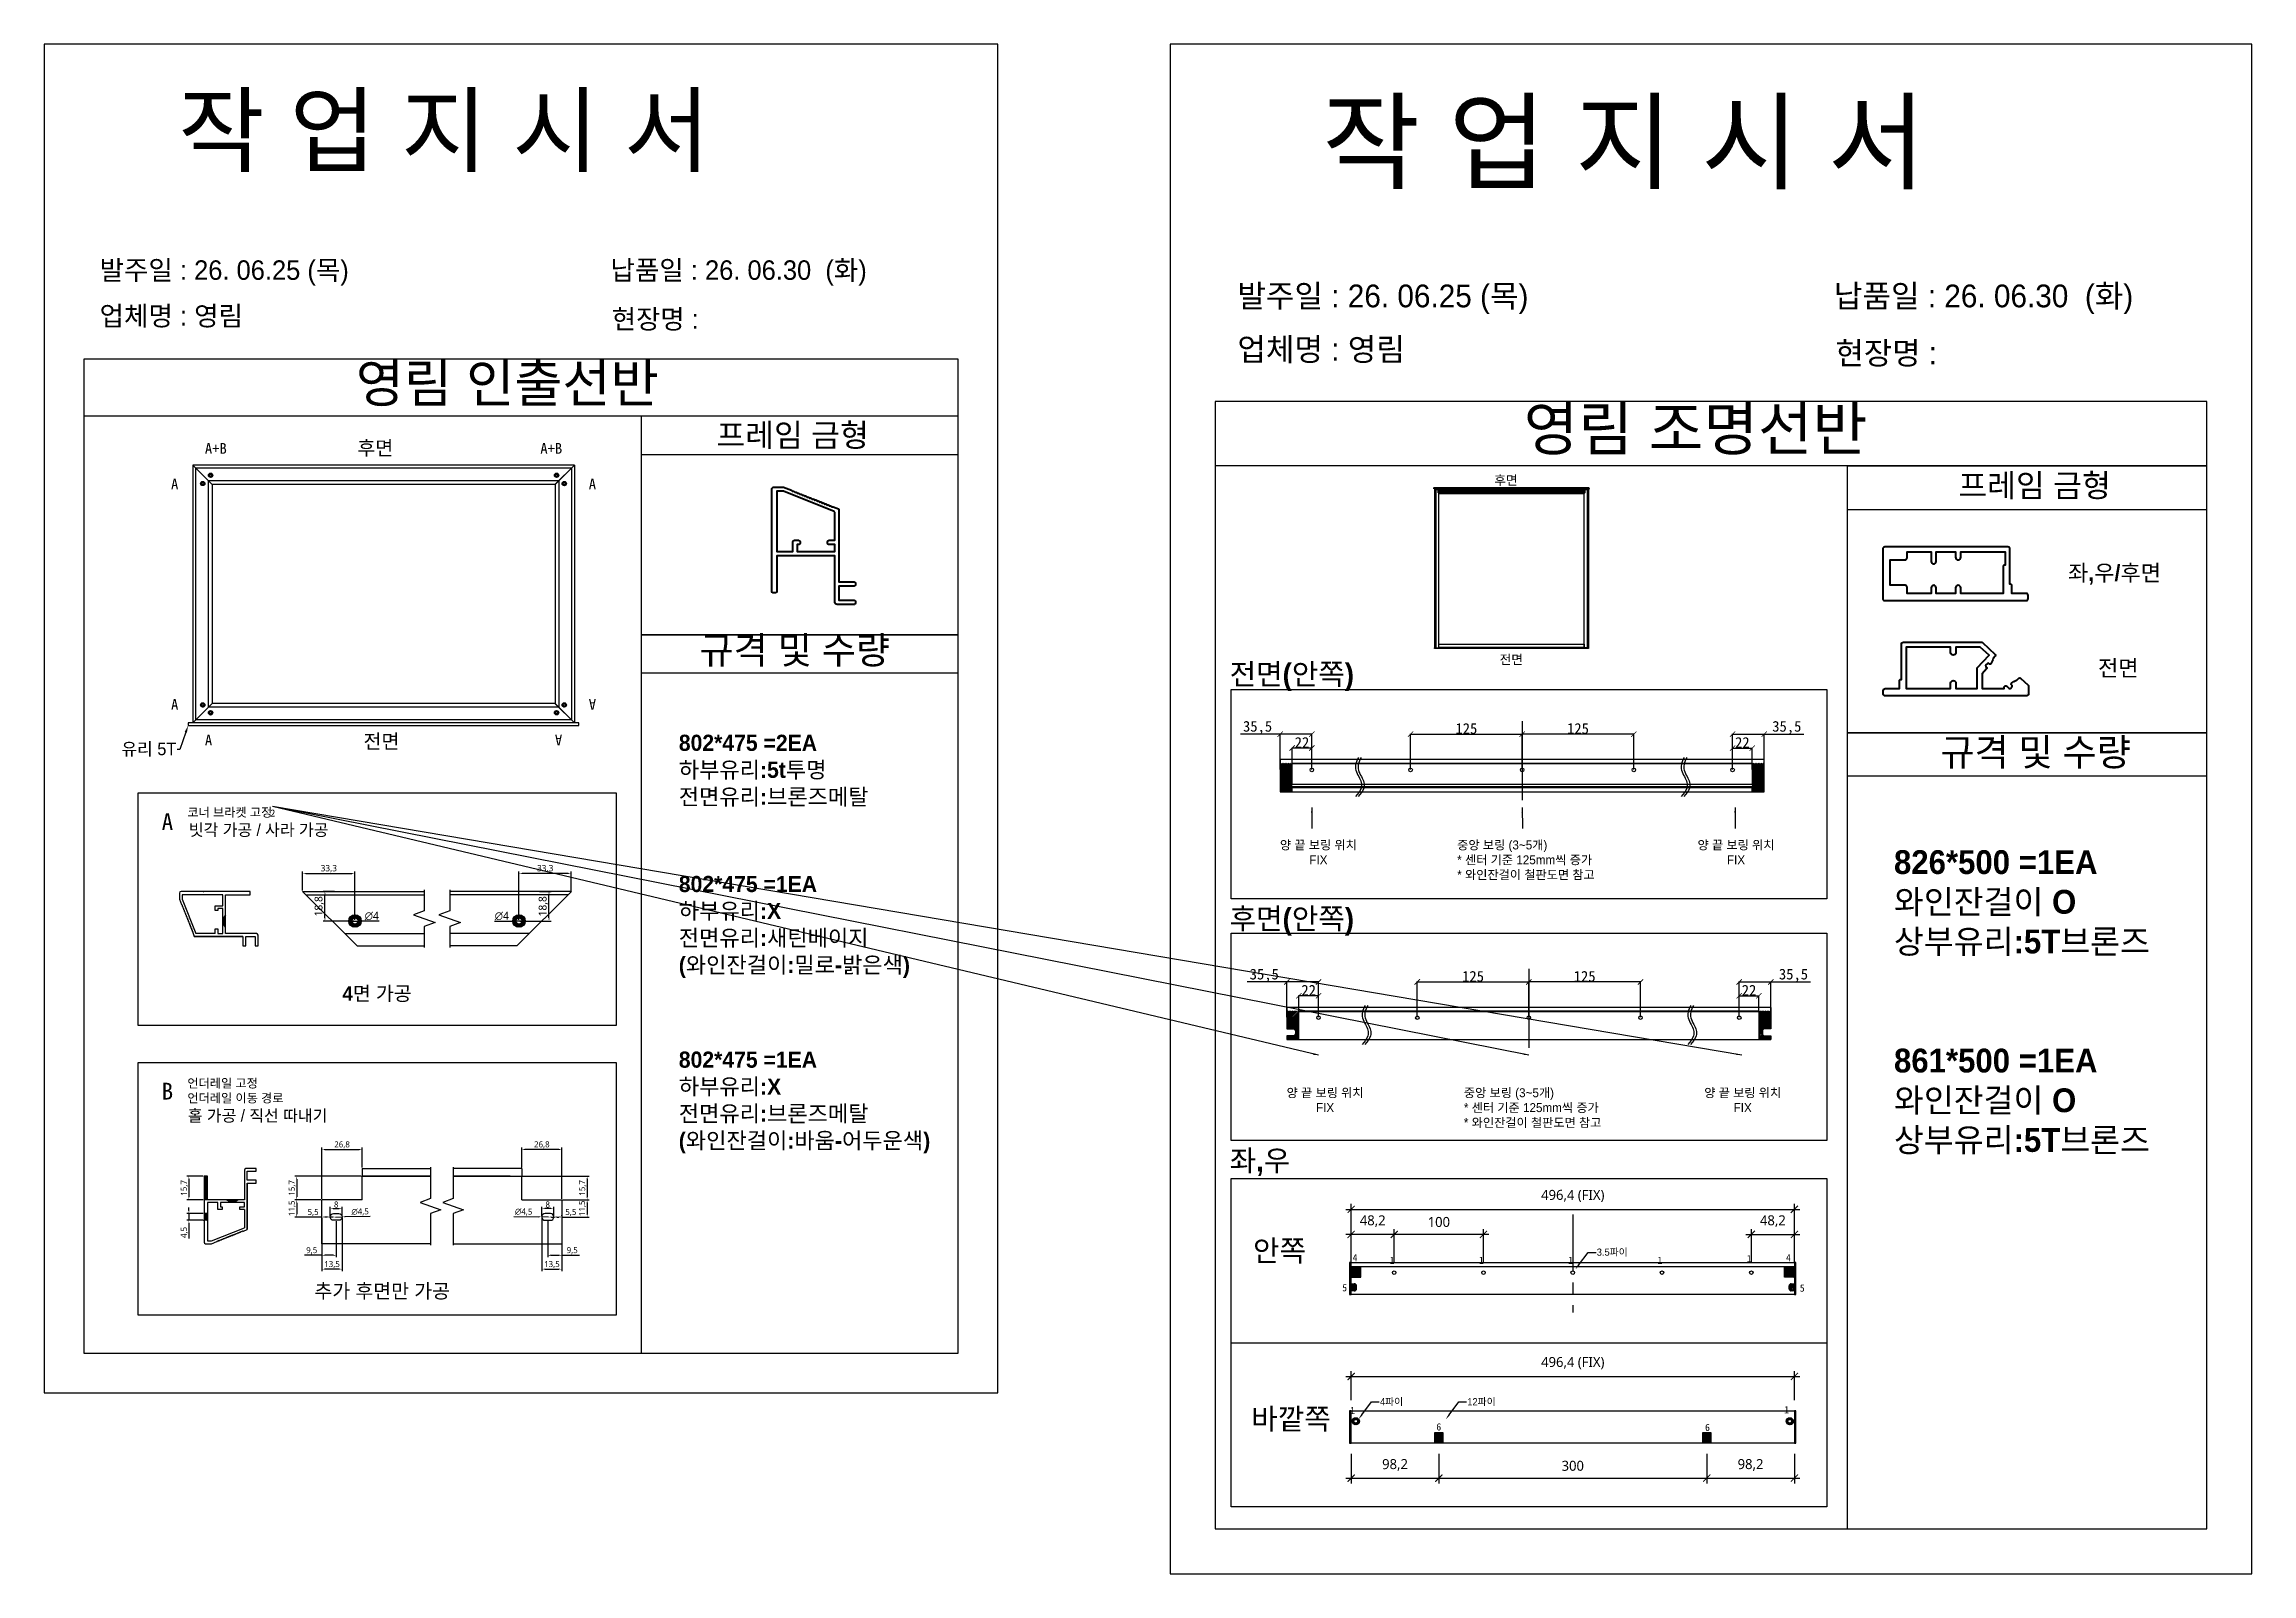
# Model space of a CAD drawing. Header units: millimetres. Extents: x -44117 to 256353, y -2095463 to 65325.
# Drawn here: x 94835 to 101017, y -1020317 to -1016033 of the extents above; entities that cross this region are included whole.
import ezdxf
from ezdxf import colors
from ezdxf.entities.mleader import LeaderData, LeaderLine
from ezdxf.math import Vec2, Vec3

# ---------------------------------------------------------------- set-up
doc = ezdxf.new("R2010")
doc.units = ezdxf.units.MM
doc.header["$LTSCALE"] = 10
doc.linetypes.add('CENTER', pattern=[50.8, 31.75, -6.35, 6.35, -6.35])
for name, color, linetype in [('! dim', 7, 'Continuous'), ('.', 8, 'Continuous'), ('01YL_text_제목 @ 1', 2, 'Continuous'), ('02 Glass', 4, 'Continuous'), ('02 Profile', 3, 'Continuous'), ('A', 1, 'Continuous'), ('DEFAULT', 7, 'Continuous'), ('Steel', 3, 'Continuous'), ('TXT', 4, 'Continuous'), ('TXT @ 1', 4, 'Continuous')]:
    doc.layers.add(name, color=color, linetype=linetype)
for name, color, linetype, lineweight in [('1', 2, 'Continuous', 40), ('C', 1, 'CENTER', 5), ('D', 4, 'Continuous', 5), ('Layer1', 7, 'Continuous', 70)]:
    doc.layers.add(name, color=color, linetype=linetype, lineweight=lineweight)
doc.styles.add('IMOS', font='', dxfattribs={"height": 3})
doc.styles.add('맑은고딕', font='malgun.ttf')
doc.styles.get('IMOS').set_extended_font_data('-윤고딕330')
doc.dimstyles.new('ISO-25', dxfattribs={"dimtxt": 2.5, "dimasz": 2.5, "dimexe": 1, "dimexo": 1, "dimtad": 1, "dimtxsty": 'Standard', "dimblk": 'ARCHTICK', "dimcen": 2.5, "dimadec": 0, "dimazin": 0, "dimtfac": 1, "dimtmove": 0, "dimatfit": 3, "dimfxl": 0, "dimarcsym": 0})
doc.dimstyles.new('Set Dim', dxfattribs={"dimtxt": 28, "dimasz": 20, "dimexe": 15, "dimexo": 30, "dimgap": 20, "dimtad": 1, "dimdec": 1, "dimtxsty": '맑은고딕', "dimblk": 'ARCHTICK', "dimcen": 10, "dimdle": 15, "dimclrd": 256, "dimclre": 256, "dimclrt": 7, "dimadec": 0, "dimazin": 0, "dimtfac": 1, "dimtdec": 1, "dimtix": 1, "dimtmove": 2, "dimatfit": 0, "dimfxl": 0, "dimarcsym": 0})
doc.dimstyles.get("Standard").update_dxf_attribs({"dimtxt": 0.18, "dimasz": 0.18, "dimexe": 0.18, "dimexo": 0.0625, "dimgap": 0.09, "dimtad": 0, "dimtih": 1, "dimtoh": 1, "dimdec": 4, "dimzin": 0, "dimdsep": 46, "dimtxsty": 'Standard', "dimcen": 0.09, "dimadec": 0, "dimazin": 0, "dimtfac": 1, "dimtdec": 4, "dimtofl": 0, "dimtmove": 0, "dimatfit": 3, "dimfxl": 0, "dimtolj": 1, "dimtzin": 0, "dimarcsym": 0})
doc.dimstyles.new('장바 dim', dxfattribs={"dimtxt": 4, "dimasz": 2, "dimexe": 1.25, "dimexo": 0.625, "dimtad": 1, "dimtxsty": '맑은고딕', "dimcen": 2.5, "dimclre": 256, "dimadec": 0, "dimazin": 0, "dimtfac": 1, "dimtmove": 0, "dimatfit": 3, "dimldrblk": 'ARCHTICK', "dimfxl": 0, "dimarcsym": 0})
pattern_1 = [(45, (80860.8214, -1014578.5637), (-0.67351921, 0.67351921), [])]
pattern_2 = [(45, (80882.5714, -1014555.3137), (-0.67351921, 0.67351921), [])]
pattern_3 = [(45, (81078.9664, -1013628.2854), (-0.67351921, 0.67351921), [])]
pattern_4 = [(45, (81100.7164, -1013605.0354), (-0.67351921, 0.67351921), [])]
pattern_5 = [(45, (64206.3685, -1019870.8283), (-0.67351921, 0.67351921), [])]
pattern_6 = [(45, (64228.1185, -1019849.0783), (-0.67351921, 0.67351921), [])]
pattern_7 = [(225, (110709.4806, -1020568.3567), (0.67351921, -0.67351921), [])]
pattern_8 = [(225, (110687.7306, -1020590.1067), (0.67351921, -0.67351921), [])]
pattern_9 = [(45, (83395.8062, -1030671.8825), (-2.24506403, 2.24506403), [])]
pattern_10 = [(45, (15296.215, -1031365.7656), (-2.24506403, 2.24506403), [])]
pattern_11 = [(45, (12270.2058, -1031949.0162), (-2.24506403, 2.24506403), [])]
pattern_12 = [(45, (95020.2055, -1022734.4005), (-1.683798, 1.683798), [])]
pattern_13 = [(45, (95020.2063, -1023312.3114), (-1.683798, 1.683798), [])]

msp = doc.modelspace()

# ---------------------------------------------------------------- texts
for s, width, gutter_width, heights, insert, char_height, attachment_point in [('{\\fGulim|b0|i0|c129|p50;작 업 지 시 서}', 4553.9528048, 17.21164, [-214.58863], (95210.23592, -1016177.76395), 192.7704086, 1), ('{\\fGulim|b0|i0|c129|p50;작 업 지 시 서}', 5165.1929222, 19.52182, [-243.39112], (98413.51081, -1016197.19181), 218.6444157, 1), ('\\pt11;{\\fGulim|b0|i0|c129|p50;발주일 : 26. 06.25 (목)}', 5257.1634623, 19.86943, [54.84616], (94989.93826, -1016638.45361), 54.5217024, 1), ('{\\fGulim|b0|i0|c129|p50;납품일 : 26. 06.30  (화)}', 5257.1634623, 19.86943, [55.77782], (96420.50187, -1016638.45361), 54.5217024, 1), ('\\pt11;{\\fGulim|b0|i0|c129|p50;발주일 : 26. 06.25 (목)}', 6138.437064, 23.20019, [64.04018], (98176.01261, -1016706.3095), 63.6613339, 1), ('{\\fGulim|b0|i0|c129|p50;납품일 : 26. 06.30  (화)}', 6138.437064, 23.20019, [65.12801], (99846.38575, -1016706.3095), 63.6613339, 1), ('{\\fGulim|b0|i0|c129|p50;업체명 : 영림}', 5257.1634623, 19.86943, [57.40323], (94989.93826, -1016766.66096), 54.5217024, 1), ('{\\fGulim|b0|i0|c129|p50;현장명 :  }', 5221.1406308, 19.73328, [60.42093], (96424.30593, -1016775.8045), 54.1481119, 1), ('{\\fGulim|b0|i0|c129|p50;업체명 : 영림}', 6138.437064, 23.20019, [67.0259], (98176.01261, -1016856.00862), 63.6613339, 1), ('{\\fGulim|b0|i0|c129|p50;현장명 :  }', 6096.3756206, 23.04122, [70.54947], (99850.8275, -1016866.68492), 63.2251174, 1), ('{\\fGulim|b0|i0|c129|p50;영림 인출선반}', 2538.6306726, 9.59474, [-119.91001], (95707.62075, -1016928.20302), 107.4611207, 1), ('{\\fGulim|b0|i0|c129|p50;영림 조명선반}', 2879.37046, 10.88257, [-136.00456], (98977.65556, -1017048.35622), 121.8847546, 1), ('{\\f굴림|b1|i0|c129|p50;후면}', 12072.7918459, 155.2668, [-44.36194], (95712.1, -1017143.76428), 39.9257485, 1), ('{\\f굴림|b1|i0|c129|p50;프레임 금형}', 19448.9777018, 250.13109, [-71.72126], (96717.04826, -1017095.82388), 64.3194219, 1), ('A+B', 46.0503167, 116.00573, [-30], (95284.92134, -1017150.04778, -0.0857), 30, 1), ('A+B', 46.0503167, 116.00573, [-30], (96285.38066, -1017150.04778, -0.0857), 30, 3), ('A', 46.0503167, 116.00573, [-30], (95190.1191, -1017249.79338, -0.0857), 30, 1), ('A', 46.0503167, 116.00573, [-30], (96380.1829, -1017249.79338, -0.0857), 30, 3), ('{\\f굴림|b1|i0|c129|p50;후면}', 7906.2107072, 101.68087, [-29.05168], (98895.16193, -1017240.96313), 26.1465106, 1), ('{\\f굴림|b1|i0|c129|p50;프레임 금형}', 19448.9777018, 250.13109, [-71.72126], (100194.65542, -1017236.64785), 64.3194219, 1), ('{\\f굴림|b1|i0|c129|p50;좌,우/후면}', 13693.2246921, 176.107, [-56.00682], (100501.93782, -1017490.97609), 45.2846576, 1), ('{\\f굴림|b1|i0|c129|p50;규격 및 수량}', 23047.5408631, 296.4118, [-85.19319], (96669.68925, -1017692.0375), 76.220176, 1), ('{\\f굴림|b1|i0|c129|p50;전면(안쪽)}', 17876.3103929, 229.90519, [-74.05449], (98154.27195, -1017767.58511, -0.1919), 59.1184775, 1), ('{\\f굴림|b1|i0|c129|p50;전면}', 7906.2107072, 101.68087, [-28.22163], (98910.22693, -1017743.19233), 26.1465106, 1), ('{\\f굴림|b1|i0|c129|p50;전면}', 13693.2246921, 176.107, [-48.87868], (100585.80273, -1017757.3705), 45.2846576, 1), ('A', 46.0503167, 116.00573, [-30], (95190.1191, -1017897.12705, -0.0857), 30, 7), ('A', 46.0503167, 116.00573, [-30], (95284.92134, -1017996.87264, -0.0857), 30, 7), ('{\\f굴림|b1|i0|c129|p50;전면}', 12072.7918459, 155.2668, [-43.09446], (95729.03794, -1017965.62271), 39.9257485, 1), ('{\\f굴림|b1|i0|c129|p50;802*475 =2EA\\P하부유리:5t투명\\P전면유리:브론즈메탈}', 13694.2371672, 176.12002, [-203.4965], (96611.90883, -1017966.85286), 45.2880059, 1), ('{\\f굴림|b1|i0|c129|p50;규격 및 수량}', 23047.5408631, 296.4118, [-85.19319], (100144.33825, -1017977.54219), 76.220176, 1), ('A', 418.1419429, 235.42037, [-47.08407], (95195.95254, -1018186.81312, -0.05713), 47.08407, 3), ('{\\fGulim|b0|i0|c129|p50;코너 브라켓 고정}', 1099.0259432, 82.47129, [145.17296], (95235.84346, -1018171.56527, 0.07422), 25, 1), ('{\\fGulim|b0|i0|c129|p50;빗각 가공 / 사라 가공}', 1099.0259432, 82.47129, [145.17296], (95239.85192, -1018216.89231, 0.07422), 32.9885174, 1), ('{\\f굴림|b1|i0|c129|p50;826*500 =1EA\\P와인잔걸이 O\\P상부유리:5T브론즈\\P\\P\\P861*500 =1EA\\P와인잔걸이 O\\P상부유리:5T브론즈}', 20163.2108418, 259.31676, [-861.56669], (100014.50772, -1018290.24542), 66.6814516, 1), ('{\\f굴림|b1|i0|c129|p50;802*475 =1EA\\P하부유리:X\\P전면유리:새틴베이지\\P(와인잔걸이:밀로-밝은색)}', 13694.2371672, 176.12002, [-287.42309], (96611.90883, -1018362.28265), 45.2880059, 1), ('{\\f굴림|b1|i0|c129|p50;후면(안쪽)}', 17876.3103929, 229.90519, [-74.05449], (98154.27195, -1018452.26346, -0.1919), 59.1184775, 1), ('{\\f굴림|b1|i0|c129|p50;4면 가공}', 12072.7918459, 155.2668, [-44.46757], (95670.16641, -1018671.62049), 39.9257485, 1), ('{\\f굴림|b1|i0|c129|p50;802*475 =1EA\\P하부유리:X\\P전면유리:브론즈메탈\\P(와인잔걸이:바움-어두운색)}', 13694.2371672, 176.12002, [-287.42309], (96611.90883, -1018854.11585), 45.2880059, 1), ('{\\fGulim|b0|i0|c129|p50;언더레일 고정\\P언더레일 이동 경로}', 1099.0259432, 82.47129, [145.17296], (95235.86988, -1018930.14373, 0.07422), 25, 1), ('B', 418.1419429, 235.42037, [-47.08407], (95195.95254, -1018941.4966, -0.05713), 47.08407, 3), ('{\\fGulim|b0|i0|c129|p50;홀 가공 / 직선 따내기 }', 1099.0259432, 82.47129, [145.17296], (95236.92583, -1019017.01025, 0.07422), 32.9885174, 1), ('{\\f굴림|b1|i0|c129|p50;좌,우}', 17876.3103929, 229.90519, [-70.30094], (98154.27195, -1019130.05263, -0.1919), 59.1184775, 1), ('{\\f굴림|b1|i0|c129|p50;안쪽}', 17876.3103929, 229.90519, [-65.6872], (98219.65935, -1019382.34441, -0.1919), 59.1184775, 1), ('{\\f굴림|b1|i0|c129|p50;추가 후면만 가공}', 12072.7918459, 155.2668, [-44.46757], (95591.59351, -1019504.80064), 39.9257485, 1), ('{\\f굴림|b1|i0|c129|p50;바깥쪽}', 17876.3103929, 229.90519, [-65.6872], (98214.9959, -1019853.30254, -0.1919), 59.1184775, 1)]:
    msp.add_mtext_dynamic_manual_height_columns(s, width=width, gutter_width=gutter_width, heights=heights, dxfattribs=dict(insert=insert, char_height=char_height, attachment_point=attachment_point))
at = {"char_height": 30, "attachment_point": 1, "rotation": 180}
for insert in [(96380.1829, -1017897.12705, -0.0857), (96285.38066, -1017996.87264, -0.0857)]:
    msp.add_mtext_dynamic_manual_height_columns('A', width=46.0503167, gutter_width=116.00573, heights=[-30], dxfattribs=dict(at, insert=insert))
at = {"layer": '01YL_text_제목 @ 1', "color": 1, "char_height": 25, "attachment_point": 2, "style": 'IMOS'}
for insert in [(98402.78223, -1018263.06293, 0.07422), (99572.18098, -1018263.06293, 0.07422), (98421.48688, -1018956.94599, 0.07422), (99590.88563, -1018956.94599, 0.07422)]:
    msp.add_mtext_dynamic_manual_height_columns('{\\fGulim|b0|i0|c129|p50;양 끝 보링 위치\\PFIX}', width=269.7788325, gutter_width=82.47129, heights=[145.17296], dxfattribs=dict(at, insert=insert))
at = {"layer": 'DEFAULT', "char_height": 20, "width": 178.7366603}
for s, insert, attachment_point in [('2', (95475.19196, -1018186.10355), 5), ('4', (98505.44094, -1019431.46193, -0.01203), 5), ('1', (98615.83148, -1019439.08049), 6), ('1', (98865.83148, -1019439.08049), 6), ('1', (99115.83148, -1019439.08049), 6), ('1', (99365.83148, -1019439.08049), 6), ('1', (99615.83148, -1019434.08049), 6), ('4', (99718.94094, -1019431.46193, -0.01203), 5), ('5', (98476.34604, -1019515.69583), 5), ('5', (99757.62961, -1019516.65937), 5), ('1', (98505.27548, -1019859.28855, 0.11426), 6), ('1', (99720.58117, -1019857.21819, 0.11426), 6), ('6', (98739.81971, -1019905.34839, 0.05713), 5), ('6', (99492.29281, -1019906.67839), 5)]:
    msp.add_mtext(s, dxfattribs=dict(at, insert=insert, attachment_point=attachment_point))
at = {"layer": 'TXT @ 1', "char_height": 25, "attachment_point": 1, "style": 'IMOS'}
for insert in [(98791.50644, -1018263.06293, 0.07422), (98810.21108, -1018956.94599, 0.07422)]:
    msp.add_mtext_dynamic_manual_height_columns('{\\fGulim|b0|i0|c129|p50;중앙 보링 (3~5개)\\P* 센터 기준 125mm씩 증가\\P* 와인잔걸이 철판도면 참고}', width=478.6154434, gutter_width=82.47129, heights=[145.17296], dxfattribs=dict(at, insert=insert))

# ---------------------------------------------------------------- blocks, each defined once
blk = doc.blocks.new('*D7083')
at = {"layer": 'D', "color": 0, "lineweight": -2}
for p, q in [((97105.1, -1017601.6), (97105, -1017601.4)), ((97105.3, -1017601.6), (97105.1, -1017601.6))]:
    blk.add_line(p, q, dxfattribs=at)
at = {"layer": 'D', "color": 0, "insert": (97106, -1017601.6), "char_height": 0.18, "attachment_point": 5, "bg_fill": 3, "box_fill_scale": 1.1, "bg_fill_color": 257, "bg_fill_transparency": 0}
blk.add_mtext('\\A1;R3.2877', dxfattribs=at)
at = {"layer": 'D', "color": 0, "lineweight": -2}
for p, q in [((97102.8, -1017598.7), (97103, -1017598.7)), ((97102.9, -1017598.8), (97102.9, -1017598.6))]:
    blk.add_line(p, q, dxfattribs=at)
at = {"layer": 'D', "color": 0}
blk.add_solid([(97105.1, -1017601.4), (97105, -1017601.5), (97104.9, -1017601.3)], dxfattribs=at)
at = {"layer": 'Defpoints', "color": 0}
for p in [(97102.9, -1017598.7), (97104.9, -1017601.3)]:
    blk.add_point(p, dxfattribs=at)
blk = doc.blocks.new('*D6876')
at = {"color": 0, "lineweight": -2, "transparency": 16777216}
for p, q in [((6389.1, -1856.3), (6387.1, -1856.3)), ((6391.1, -1856.3), (6395.1, -1856.3)), ((6408.5, -1856.3), (6397.1, -1856.3))]:
    blk.add_line(p, q, dxfattribs=at)
at = {"color": 0, "transparency": 16777216}
for points in [[(6389.1, -1855.9), (6389.1, -1856.6), (6391.1, -1856.3)], [(6397.1, -1855.9), (6397.1, -1856.6), (6395.1, -1856.3)]]:
    blk.add_solid(points, dxfattribs=at)
at = {"layer": 'Defpoints', "color": 0, "transparency": 16777216}
for p in [(6391.1, -1856.3), (6395.1, -1856.3)]:
    blk.add_point(p, dxfattribs=at)
at = {"color": 0, "transparency": 16777216, "insert": (6403.8, -1853.1), "char_height": 5, "attachment_point": 5, "style": '맑은고딕'}
blk.add_mtext('∅4', dxfattribs=at)
blk = doc.blocks.new('_ArchTick')
at = {"color": 0, "linetype": 'ByBlock', "const_width": 0.15}
blk.add_lwpolyline([(-0.5, -0.5), (0.5, 0.5)], dxfattribs=at)
blk = doc.blocks.new('*D6890')
at = {"lineweight": -2, "transparency": 16777216}
for p, q in [((6359.8, -1836.8), (6359.8, -1824.8)), ((6393.1, -1855.6), (6393.1, -1824.8))]:
    blk.add_line(p, q, dxfattribs=at)
at = {"color": 0, "lineweight": -2, "transparency": 16777216}
blk.add_line((6361.8, -1826), (6391.1, -1826), dxfattribs=at)
at = {"color": 0, "transparency": 16777216}
for points in [[(6361.8, -1825.7), (6361.8, -1826.3), (6359.8, -1826)], [(6391.1, -1825.7), (6391.1, -1826.3), (6393.1, -1826)]]:
    blk.add_solid(points, dxfattribs=at)
at = {"layer": 'Defpoints', "color": 0, "transparency": 16777216}
for p in [(6359.8, -1837.5), (6393.1, -1826), (6393.1, -1856.3)]:
    blk.add_point(p, dxfattribs=at)
at = {"color": 0, "transparency": 16777216, "insert": (6376.5, -1823), "char_height": 4, "attachment_point": 5, "style": '맑은고딕'}
blk.add_mtext('33,3', dxfattribs=at)
blk = doc.blocks.new('*D6875')
at = {"lineweight": -2, "transparency": 16777216}
for p, q in [((6380.1, -1837.5), (6372.8, -1837.5)), ((6392.5, -1856.3), (6372.8, -1856.3))]:
    blk.add_line(p, q, dxfattribs=at)
at = {"color": 0, "lineweight": -2, "transparency": 16777216}
blk.add_line((6374, -1854.3), (6374, -1839.5), dxfattribs=at)
at = {"color": 0, "transparency": 16777216}
for points in [[(6373.7, -1839.5), (6374.4, -1839.5), (6374, -1837.5)], [(6373.7, -1854.3), (6374.4, -1854.3), (6374, -1856.3)]]:
    blk.add_solid(points, dxfattribs=at)
at = {"layer": 'Defpoints', "color": 0, "transparency": 16777216}
for p in [(6374, -1837.5), (6380.7, -1837.5), (6393.1, -1856.3)]:
    blk.add_point(p, dxfattribs=at)
at = {"color": 0, "transparency": 16777216, "insert": (6370.4, -1846.9), "char_height": 5, "attachment_point": 5, "rotation": 90, "style": '맑은고딕'}
blk.add_mtext('18,8', dxfattribs=at)
blk = doc.blocks.new('*D6877')
at = {"color": 0, "lineweight": -2, "transparency": 16777216}
for p, q in [((6481.8, -1856.3), (6493.4, -1856.3)), ((6499.4, -1856.3), (6495.4, -1856.3)), ((6501.4, -1856.3), (6503.4, -1856.3))]:
    blk.add_line(p, q, dxfattribs=at)
at = {"color": 0, "transparency": 16777216}
for points in [[(6493.4, -1855.9), (6493.4, -1856.6), (6495.4, -1856.3)], [(6501.4, -1855.9), (6501.4, -1856.6), (6499.4, -1856.3)]]:
    blk.add_solid(points, dxfattribs=at)
at = {"layer": 'Defpoints', "color": 0, "transparency": 16777216}
for p in [(6495.4, -1856.3), (6499.4, -1856.3)]:
    blk.add_point(p, dxfattribs=at)
at = {"color": 0, "transparency": 16777216, "insert": (6486.5, -1853.1), "char_height": 5, "attachment_point": 5, "style": '맑은고딕'}
blk.add_mtext('∅4', dxfattribs=at)
blk = doc.blocks.new('*D6889')
at = {"lineweight": -2, "transparency": 16777216}
for p, q in [((6497.4, -1855.6), (6497.4, -1824.8)), ((6530.7, -1836.8), (6530.7, -1824.8))]:
    blk.add_line(p, q, dxfattribs=at)
at = {"color": 0, "lineweight": -2, "transparency": 16777216}
blk.add_line((6528.7, -1826), (6499.4, -1826), dxfattribs=at)
at = {"color": 0, "transparency": 16777216}
for points in [[(6499.4, -1825.7), (6499.4, -1826.3), (6497.4, -1826)], [(6528.7, -1825.7), (6528.7, -1826.3), (6530.7, -1826)]]:
    blk.add_solid(points, dxfattribs=at)
at = {"layer": 'Defpoints', "color": 0, "transparency": 16777216}
for p in [(6497.4, -1826), (6530.7, -1837.5), (6497.4, -1856.3)]:
    blk.add_point(p, dxfattribs=at)
at = {"color": 0, "transparency": 16777216, "insert": (6514.1, -1823), "char_height": 4, "attachment_point": 5, "style": '맑은고딕'}
blk.add_mtext('33,3', dxfattribs=at)
blk = doc.blocks.new('*D6878')
at = {"lineweight": -2, "transparency": 16777216}
for p, q in [((6510.5, -1837.5), (6517.8, -1837.5)), ((6498, -1856.3), (6517.8, -1856.3))]:
    blk.add_line(p, q, dxfattribs=at)
at = {"color": 0, "lineweight": -2, "transparency": 16777216}
blk.add_line((6516.5, -1854.3), (6516.5, -1839.5), dxfattribs=at)
at = {"color": 0, "transparency": 16777216}
for points in [[(6516.2, -1839.5), (6516.9, -1839.5), (6516.5, -1837.5)], [(6516.2, -1854.3), (6516.9, -1854.3), (6516.5, -1856.3)]]:
    blk.add_solid(points, dxfattribs=at)
at = {"layer": 'Defpoints', "color": 0, "transparency": 16777216}
for p in [(6509.8, -1837.5), (6516.5, -1837.5), (6497.4, -1856.3)]:
    blk.add_point(p, dxfattribs=at)
at = {"color": 0, "transparency": 16777216, "insert": (6512.9, -1846.9), "char_height": 5, "attachment_point": 5, "rotation": 90, "style": '맑은고딕'}
blk.add_mtext('18,8', dxfattribs=at)
blk = doc.blocks.new('*D6881')
at = {"color": 0, "lineweight": -2, "transparency": 16777216}
for p, q in [((6358.2, -2220.9), (6348.4, -2220.9)), ((6361.7, -2220.9), (6360.2, -2220.9))]:
    blk.add_line(p, q, dxfattribs=at)
at = {"lineweight": -2, "transparency": 16777216}
for p, q in [((6358.2, -2220.2), (6358.2, -2219.6)), ((6363.7, -2220.2), (6363.7, -2219.6))]:
    blk.add_line(p, q, dxfattribs=at)
at = {"color": 0, "transparency": 16777216}
for points in [[(6360.2, -2220.5), (6360.2, -2221.2), (6358.2, -2220.9)], [(6361.7, -2220.5), (6361.7, -2221.2), (6363.7, -2220.9)]]:
    blk.add_solid(points, dxfattribs=at)
at = {"layer": 'Defpoints', "color": 0, "transparency": 16777216}
for p in [(6358.2, -2220.9), (6358.2, -2220.9), (6363.7, -2220.9)]:
    blk.add_point(p, dxfattribs=at)
at = {"color": 0, "transparency": 16777216, "insert": (6352.3, -2217.9), "char_height": 4, "attachment_point": 5, "style": '맑은고딕'}
blk.add_mtext('5,5', dxfattribs=at)
blk = doc.blocks.new('*D6880')
at = {"lineweight": -2, "transparency": 16777216}
for p, q in [((6357.5, -2209.4), (6340.2, -2209.4)), ((6357.5, -2220.9), (6340.2, -2220.9))]:
    blk.add_line(p, q, dxfattribs=at)
at = {"color": 0, "lineweight": -2, "transparency": 16777216}
blk.add_line((6341.4, -2211.4), (6341.4, -2218.9), dxfattribs=at)
at = {"color": 0, "transparency": 16777216}
for points in [[(6341.1, -2211.4), (6341.7, -2211.4), (6341.4, -2209.4)], [(6341.1, -2218.9), (6341.7, -2218.9), (6341.4, -2220.9)]]:
    blk.add_solid(points, dxfattribs=at)
at = {"layer": 'Defpoints', "color": 0, "transparency": 16777216}
for p in [(6358.2, -2209.4), (6341.4, -2220.9), (6358.2, -2220.9)]:
    blk.add_point(p, dxfattribs=at)
at = {"color": 0, "transparency": 16777216, "insert": (6338.4, -2215.1), "char_height": 4, "attachment_point": 5, "rotation": 90, "style": '맑은고딕'}
blk.add_mtext('11,5', dxfattribs=at)
blk = doc.blocks.new('*D6891')
at = {"lineweight": -2, "transparency": 16777216}
for p, q in [((6358.2, -2221.5), (6358.2, -2256.9)), ((6371.7, -2221.5), (6371.7, -2256.9))]:
    blk.add_line(p, q, dxfattribs=at)
at = {"color": 0, "lineweight": -2, "transparency": 16777216}
blk.add_line((6369.7, -2255.6), (6360.2, -2255.6), dxfattribs=at)
at = {"color": 0, "transparency": 16777216}
for points in [[(6360.2, -2255.3), (6360.2, -2255.9), (6358.2, -2255.6)], [(6369.7, -2255.3), (6369.7, -2255.9), (6371.7, -2255.6)]]:
    blk.add_solid(points, dxfattribs=at)
at = {"layer": 'Defpoints', "color": 0, "transparency": 16777216}
for p in [(6358.2, -2220.9), (6371.7, -2220.9), (6358.2, -2255.6)]:
    blk.add_point(p, dxfattribs=at)
at = {"color": 0, "transparency": 16777216, "insert": (6364.9, -2252.6), "char_height": 4, "attachment_point": 5, "style": '맑은고딕'}
blk.add_mtext('13,5', dxfattribs=at)
blk = doc.blocks.new('*D6892')
at = {"lineweight": -2, "transparency": 16777216}
for p, q in [((6358.2, -2223.8), (6358.2, -2247.6)), ((6367.7, -2223.7), (6367.7, -2247.6))]:
    blk.add_line(p, q, dxfattribs=at)
at = {"color": 0, "lineweight": -2, "transparency": 16777216}
for p, q in [((6358.2, -2246.4), (6346.5, -2246.4)), ((6365.7, -2246.4), (6360.2, -2246.4))]:
    blk.add_line(p, q, dxfattribs=at)
at = {"color": 0, "transparency": 16777216}
for points in [[(6360.2, -2246), (6360.2, -2246.7), (6358.2, -2246.4)], [(6365.7, -2246), (6365.7, -2246.7), (6367.7, -2246.4)]]:
    blk.add_solid(points, dxfattribs=at)
at = {"layer": 'Defpoints', "color": 0, "transparency": 16777216}
for p in [(6358.2, -2223.2), (6367.7, -2223.1), (6358.2, -2246.4)]:
    blk.add_point(p, dxfattribs=at)
at = {"color": 0, "transparency": 16777216, "insert": (6351.4, -2243.3), "char_height": 4, "attachment_point": 5, "style": '맑은고딕'}
blk.add_mtext('9,5', dxfattribs=at)
blk = doc.blocks.new('*D6897')
at = {"color": 0, "lineweight": -2, "transparency": 16777216}
for p, q in [((6365.2, -2220.9), (6363.2, -2221)), ((6367.2, -2220.9), (6371.7, -2220.8)), ((6390.3, -2220.5), (6373.7, -2220.8))]:
    blk.add_line(p, q, dxfattribs=at)
at = {"color": 0, "transparency": 16777216}
for points in [[(6365.2, -2220.6), (6365.2, -2221.3), (6367.2, -2220.9)], [(6373.7, -2220.4), (6373.7, -2221.1), (6371.7, -2220.8)]]:
    blk.add_solid(points, dxfattribs=at)
at = {"layer": 'Defpoints', "color": 0, "transparency": 16777216}
for p in [(6367.2, -2220.9), (6371.7, -2220.8)]:
    blk.add_point(p, dxfattribs=at)
at = {"color": 0, "transparency": 16777216, "insert": (6383.6, -2217.6), "char_height": 4, "attachment_point": 5, "rotation": 1.1136, "style": '맑은고딕'}
blk.add_mtext('∅4,5', dxfattribs=at)
blk = doc.blocks.new('*D6882')
at = {"lineweight": -2, "transparency": 16777216}
for p, q in [((6358.2, -2208.7), (6358.2, -2174.7)), ((6385, -2188), (6385, -2174.7))]:
    blk.add_line(p, q, dxfattribs=at)
at = {"color": 0, "lineweight": -2, "transparency": 16777216}
blk.add_line((6360.2, -2175.9), (6383, -2175.9), dxfattribs=at)
at = {"color": 0, "transparency": 16777216}
for points in [[(6360.2, -2175.6), (6360.2, -2176.3), (6358.2, -2175.9)], [(6383, -2175.6), (6383, -2176.3), (6385, -2175.9)]]:
    blk.add_solid(points, dxfattribs=at)
at = {"layer": 'Defpoints', "color": 0, "transparency": 16777216}
for p in [(6385, -2175.9), (6385, -2188.7), (6358.2, -2209.4)]:
    blk.add_point(p, dxfattribs=at)
at = {"color": 0, "transparency": 16777216, "insert": (6371.6, -2172.9), "char_height": 4, "attachment_point": 5, "style": '맑은고딕'}
blk.add_mtext('26,8', dxfattribs=at)
blk = doc.blocks.new('*D6879')
at = {"lineweight": -2, "transparency": 16777216}
for p, q in [((6363.7, -2220.2), (6363.7, -2214.1)), ((6371.7, -2220.2), (6371.7, -2214.1))]:
    blk.add_line(p, q, dxfattribs=at)
at = {"color": 0, "lineweight": -2, "transparency": 16777216}
blk.add_line((6365.7, -2215.3), (6369.7, -2215.3), dxfattribs=at)
at = {"color": 0, "transparency": 16777216}
for points in [[(6365.7, -2215), (6365.7, -2215.6), (6363.7, -2215.3)], [(6369.7, -2215), (6369.7, -2215.6), (6371.7, -2215.3)]]:
    blk.add_solid(points, dxfattribs=at)
at = {"layer": 'Defpoints', "color": 0, "transparency": 16777216}
for p in [(6371.7, -2215.3), (6363.7, -2220.9), (6371.7, -2220.9)]:
    blk.add_point(p, dxfattribs=at)
at = {"color": 0, "transparency": 16777216, "insert": (6367.7, -2212.6), "char_height": 4, "attachment_point": 5, "style": '맑은고딕'}
blk.add_mtext('8', dxfattribs=at)
blk = doc.blocks.new('*D6893')
at = {"lineweight": -2, "transparency": 16777216}
for p, q in [((6384.3, -2193.7), (6340.2, -2193.7)), ((6357.5, -2209.4), (6340.2, -2209.4))]:
    blk.add_line(p, q, dxfattribs=at)
at = {"color": 0, "lineweight": -2, "transparency": 16777216}
blk.add_line((6341.4, -2195.7), (6341.4, -2207.4), dxfattribs=at)
at = {"color": 0, "transparency": 16777216}
for points in [[(6341.1, -2195.7), (6341.7, -2195.7), (6341.4, -2193.7)], [(6341.1, -2207.4), (6341.7, -2207.4), (6341.4, -2209.4)]]:
    blk.add_solid(points, dxfattribs=at)
at = {"layer": 'Defpoints', "color": 0, "transparency": 16777216}
for p in [(6385, -2193.7), (6341.4, -2209.4), (6358.2, -2209.4)]:
    blk.add_point(p, dxfattribs=at)
at = {"color": 0, "transparency": 16777216, "insert": (6338.4, -2201.5), "char_height": 4, "attachment_point": 5, "rotation": 90, "style": '맑은고딕'}
blk.add_mtext('15,7', dxfattribs=at)
blk = doc.blocks.new('*D6888')
at = {"lineweight": -2, "transparency": 16777216}
for p, q in [((6279.1, -2218.6), (6268.3, -2218.6)), ((6279.1, -2223.1), (6268.3, -2223.1))]:
    blk.add_line(p, q, dxfattribs=at)
at = {"color": 0, "lineweight": -2, "transparency": 16777216}
for p, q in [((6269.6, -2216.6), (6269.6, -2214.6)), ((6269.6, -2218.6), (6269.6, -2223.1)), ((6269.6, -2225.1), (6269.6, -2235.3))]:
    blk.add_line(p, q, dxfattribs=at)
at = {"color": 0, "transparency": 16777216}
for points in [[(6269.3, -2216.6), (6269.9, -2216.6), (6269.6, -2218.6)], [(6269.3, -2225.1), (6269.9, -2225.1), (6269.6, -2223.1)]]:
    blk.add_solid(points, dxfattribs=at)
at = {"layer": 'Defpoints', "color": 0, "transparency": 16777216}
for p in [(6279.8, -2218.6), (6269.6, -2223.1), (6279.8, -2223.1)]:
    blk.add_point(p, dxfattribs=at)
at = {"color": 0, "transparency": 16777216, "insert": (6266.6, -2231.2), "char_height": 4, "attachment_point": 5, "rotation": 90, "style": '맑은고딕'}
blk.add_mtext('4,5', dxfattribs=at)
blk = doc.blocks.new('*D6887')
at = {"lineweight": -2, "transparency": 16777216}
for p, q in [((6279.1, -2193.7), (6268.3, -2193.7)), ((6279.1, -2209.4), (6268.3, -2209.4))]:
    blk.add_line(p, q, dxfattribs=at)
at = {"color": 0, "lineweight": -2, "transparency": 16777216}
blk.add_line((6269.6, -2195.7), (6269.6, -2207.4), dxfattribs=at)
at = {"color": 0, "transparency": 16777216}
for points in [[(6269.3, -2195.7), (6269.9, -2195.7), (6269.6, -2193.7)], [(6269.3, -2207.4), (6269.9, -2207.4), (6269.6, -2209.4)]]:
    blk.add_solid(points, dxfattribs=at)
at = {"layer": 'Defpoints', "color": 0, "transparency": 16777216}
for p in [(6279.8, -2193.7), (6269.6, -2209.4), (6279.8, -2209.4)]:
    blk.add_point(p, dxfattribs=at)
at = {"color": 0, "transparency": 16777216, "insert": (6266.6, -2201.5), "char_height": 4, "attachment_point": 5, "rotation": 90, "style": '맑은고딕'}
blk.add_mtext('15,7', dxfattribs=at)
blk = doc.blocks.new('*D6884')
at = {"lineweight": -2, "transparency": 16777216}
for p, q in [((6512.5, -2220.2), (6512.5, -2219.6)), ((6518, -2220.2), (6518, -2219.6))]:
    blk.add_line(p, q, dxfattribs=at)
at = {"color": 0, "lineweight": -2, "transparency": 16777216}
for p, q in [((6514.5, -2220.9), (6516, -2220.9)), ((6518, -2220.9), (6527.8, -2220.9))]:
    blk.add_line(p, q, dxfattribs=at)
at = {"color": 0, "transparency": 16777216}
for points in [[(6514.5, -2220.5), (6514.5, -2221.2), (6512.5, -2220.9)], [(6516, -2220.5), (6516, -2221.2), (6518, -2220.9)]]:
    blk.add_solid(points, dxfattribs=at)
at = {"layer": 'Defpoints', "color": 0, "transparency": 16777216}
for p in [(6512.5, -2220.9), (6518, -2220.9), (6518, -2220.9)]:
    blk.add_point(p, dxfattribs=at)
at = {"color": 0, "transparency": 16777216, "insert": (6523.9, -2217.9), "char_height": 4, "attachment_point": 5, "style": '맑은고딕'}
blk.add_mtext('5,5', dxfattribs=at)
blk = doc.blocks.new('*D6883')
at = {"lineweight": -2, "transparency": 16777216}
for p, q in [((6518.6, -2209.4), (6536, -2209.4)), ((6518.6, -2220.9), (6536, -2220.9))]:
    blk.add_line(p, q, dxfattribs=at)
at = {"color": 0, "lineweight": -2, "transparency": 16777216}
blk.add_line((6534.8, -2211.4), (6534.8, -2218.9), dxfattribs=at)
at = {"color": 0, "transparency": 16777216}
for points in [[(6534.4, -2211.4), (6535.1, -2211.4), (6534.8, -2209.4)], [(6534.4, -2218.9), (6535.1, -2218.9), (6534.8, -2220.9)]]:
    blk.add_solid(points, dxfattribs=at)
at = {"layer": 'Defpoints', "color": 0, "transparency": 16777216}
for p in [(6518, -2209.4), (6518, -2220.9), (6534.8, -2220.9)]:
    blk.add_point(p, dxfattribs=at)
at = {"color": 0, "transparency": 16777216, "insert": (6531.7, -2215.1), "char_height": 4, "attachment_point": 5, "rotation": 90, "style": '맑은고딕'}
blk.add_mtext('11,5', dxfattribs=at)
blk = doc.blocks.new('*D6894')
at = {"lineweight": -2, "transparency": 16777216}
for p, q in [((6504.5, -2221.5), (6504.5, -2256.9)), ((6518, -2221.5), (6518, -2256.9))]:
    blk.add_line(p, q, dxfattribs=at)
at = {"color": 0, "lineweight": -2, "transparency": 16777216}
blk.add_line((6506.5, -2255.6), (6516, -2255.6), dxfattribs=at)
at = {"color": 0, "transparency": 16777216}
for points in [[(6506.5, -2255.3), (6506.5, -2255.9), (6504.5, -2255.6)], [(6516, -2255.3), (6516, -2255.9), (6518, -2255.6)]]:
    blk.add_solid(points, dxfattribs=at)
at = {"layer": 'Defpoints', "color": 0, "transparency": 16777216}
for p in [(6504.5, -2220.9), (6518, -2220.9), (6518, -2255.6)]:
    blk.add_point(p, dxfattribs=at)
at = {"color": 0, "transparency": 16777216, "insert": (6511.3, -2252.6), "char_height": 4, "attachment_point": 5, "style": '맑은고딕'}
blk.add_mtext('13,5', dxfattribs=at)
blk = doc.blocks.new('*D6895')
at = {"lineweight": -2, "transparency": 16777216}
for p, q in [((6508.5, -2223.7), (6508.5, -2247.6)), ((6518, -2223.8), (6518, -2247.6))]:
    blk.add_line(p, q, dxfattribs=at)
at = {"color": 0, "lineweight": -2, "transparency": 16777216}
for p, q in [((6510.5, -2246.4), (6516, -2246.4)), ((6518, -2246.4), (6529.6, -2246.4))]:
    blk.add_line(p, q, dxfattribs=at)
at = {"color": 0, "transparency": 16777216}
for points in [[(6510.5, -2246), (6510.5, -2246.7), (6508.5, -2246.4)], [(6516, -2246), (6516, -2246.7), (6518, -2246.4)]]:
    blk.add_solid(points, dxfattribs=at)
at = {"layer": 'Defpoints', "color": 0, "transparency": 16777216}
for p in [(6508.5, -2223.1), (6518, -2223.2), (6518, -2246.4)]:
    blk.add_point(p, dxfattribs=at)
at = {"color": 0, "transparency": 16777216, "insert": (6524.8, -2243.3), "char_height": 4, "attachment_point": 5, "style": '맑은고딕'}
blk.add_mtext('9,5', dxfattribs=at)
blk = doc.blocks.new('*D6898')
at = {"color": 0, "lineweight": -2, "transparency": 16777216}
for p, q in [((6485.9, -2220.5), (6502.5, -2220.8)), ((6509, -2220.9), (6504.5, -2220.8)), ((6511, -2220.9), (6513, -2221))]:
    blk.add_line(p, q, dxfattribs=at)
at = {"color": 0, "transparency": 16777216}
for points in [[(6502.5, -2220.4), (6502.5, -2221.1), (6504.5, -2220.8)], [(6511, -2220.6), (6511, -2221.3), (6509, -2220.9)]]:
    blk.add_solid(points, dxfattribs=at)
at = {"layer": 'Defpoints', "color": 0, "transparency": 16777216}
for p in [(6504.5, -2220.8), (6509, -2220.9)]:
    blk.add_point(p, dxfattribs=at)
at = {"color": 0, "transparency": 16777216, "insert": (6492.5, -2217.6), "char_height": 4, "attachment_point": 5, "rotation": 358.8864, "style": '맑은고딕'}
blk.add_mtext('∅4,5', dxfattribs=at)
blk = doc.blocks.new('*D6886')
at = {"lineweight": -2, "transparency": 16777216}
for p, q in [((6491.2, -2188), (6491.2, -2174.7)), ((6518, -2208.7), (6518, -2174.7))]:
    blk.add_line(p, q, dxfattribs=at)
at = {"color": 0, "lineweight": -2, "transparency": 16777216}
blk.add_line((6516, -2175.9), (6493.2, -2175.9), dxfattribs=at)
at = {"color": 0, "transparency": 16777216}
for points in [[(6493.2, -2175.6), (6493.2, -2176.3), (6491.2, -2175.9)], [(6516, -2175.6), (6516, -2176.3), (6518, -2175.9)]]:
    blk.add_solid(points, dxfattribs=at)
at = {"layer": 'Defpoints', "color": 0, "transparency": 16777216}
for p in [(6491.2, -2175.9), (6491.2, -2188.7), (6518, -2209.4)]:
    blk.add_point(p, dxfattribs=at)
at = {"color": 0, "transparency": 16777216, "insert": (6504.6, -2172.9), "char_height": 4, "attachment_point": 5, "style": '맑은고딕'}
blk.add_mtext('26,8', dxfattribs=at)
blk = doc.blocks.new('*D6885')
at = {"lineweight": -2, "transparency": 16777216}
for p, q in [((6504.5, -2220.2), (6504.5, -2214.1)), ((6512.5, -2220.2), (6512.5, -2214.1))]:
    blk.add_line(p, q, dxfattribs=at)
at = {"color": 0, "lineweight": -2, "transparency": 16777216}
blk.add_line((6510.5, -2215.3), (6506.5, -2215.3), dxfattribs=at)
at = {"color": 0, "transparency": 16777216}
for points in [[(6506.5, -2215), (6506.5, -2215.6), (6504.5, -2215.3)], [(6510.5, -2215), (6510.5, -2215.6), (6512.5, -2215.3)]]:
    blk.add_solid(points, dxfattribs=at)
at = {"layer": 'Defpoints', "color": 0, "transparency": 16777216}
for p in [(6504.5, -2215.3), (6504.5, -2220.9), (6512.5, -2220.9)]:
    blk.add_point(p, dxfattribs=at)
at = {"color": 0, "transparency": 16777216, "insert": (6508.5, -2212.6), "char_height": 4, "attachment_point": 5, "style": '맑은고딕'}
blk.add_mtext('8', dxfattribs=at)
blk = doc.blocks.new('*D6896')
at = {"lineweight": -2, "transparency": 16777216}
for p, q in [((6491.8, -2193.7), (6536, -2193.7)), ((6518.6, -2209.4), (6536, -2209.4))]:
    blk.add_line(p, q, dxfattribs=at)
at = {"color": 0, "lineweight": -2, "transparency": 16777216}
blk.add_line((6534.8, -2195.7), (6534.8, -2207.4), dxfattribs=at)
at = {"color": 0, "transparency": 16777216}
for points in [[(6534.4, -2195.7), (6535.1, -2195.7), (6534.8, -2193.7)], [(6534.4, -2207.4), (6535.1, -2207.4), (6534.8, -2209.4)]]:
    blk.add_solid(points, dxfattribs=at)
at = {"layer": 'Defpoints', "color": 0, "transparency": 16777216}
for p in [(6491.2, -2193.7), (6518, -2209.4), (6534.8, -2209.4)]:
    blk.add_point(p, dxfattribs=at)
at = {"color": 0, "transparency": 16777216, "insert": (6531.8, -2201.5), "char_height": 4, "attachment_point": 5, "rotation": 90, "style": '맑은고딕'}
blk.add_mtext('15,7', dxfattribs=at)
blk = doc.blocks.new('*D7084')
at = {"layer": 'D', "color": 0, "linetype": 'ByBlock', "lineweight": -2}
for p, q in [((100385.6, -1017852.5), (100385.7, -1017852.5)), ((100385.6, -1017852.6), (100385.6, -1017852.5)), ((100389.7, -1017857), (100389.5, -1017856.9)), ((100389.8, -1017857), (100389.7, -1017857))]:
    blk.add_line(p, q, dxfattribs=at)
at = {"layer": 'D', "color": 0}
blk.add_solid([(100389.6, -1017856.9), (100389.5, -1017856.9), (100389.4, -1017856.7)], dxfattribs=at)
at = {"layer": 'Defpoints', "color": 0}
for p in [(100385.6, -1017852.5), (100389.4, -1017856.7)]:
    blk.add_point(p, dxfattribs=at)
at = {"layer": 'D', "color": 0, "insert": (100390.5, -1017857), "char_height": 0.18, "attachment_point": 5}
blk.add_mtext('\\A1;R5.6506', dxfattribs=at)
blk = doc.blocks.new('*D7085')
at = {"layer": '! dim', "color": 0, "lineweight": -2}
for p, q in [((99562.5, -1018064.3), (99562.5, -1018003.2)), ((99562.5, -1018004.2), (99617.5, -1018004.2)), ((99617.5, -1018064.3), (99617.5, -1018003.2))]:
    blk.add_line(p, q, dxfattribs=at)
at = {"layer": 'Defpoints', "color": 0}
for p in [(99617.5, -1018004.2), (99562.5, -1018065.3), (99617.5, -1018065.3)]:
    blk.add_point(p, dxfattribs=at)
at = {"layer": '! dim', "color": 0, "lineweight": -2, "xscale": 15, "yscale": 15, "zscale": 15, "rotation": 180}
blk.add_blockref('_ArchTick', (99562.5, -1018004.2), dxfattribs=at)
at = {"layer": '! dim', "color": 0, "lineweight": -2, "xscale": 15, "yscale": 15, "zscale": 15}
blk.add_blockref('_ArchTick', (99617.5, -1018004.2), dxfattribs=at)
at = {"layer": '! dim', "color": 0, "insert": (99590, -1017988.5), "char_height": 30, "attachment_point": 5}
blk.add_mtext('22', dxfattribs=at)
blk = doc.blocks.new('*D7086')
at = {"layer": '! dim', "color": 0, "lineweight": -2}
for p, q in [((99562.5, -1018064.3), (99562.5, -1017964.3)), ((99562.5, -1017965.3), (99651.2, -1017965.3)), ((99651.2, -1018064.3), (99651.2, -1017964.3)), ((99651.2, -1017965.3), (99762.5, -1017965.3))]:
    blk.add_line(p, q, dxfattribs=at)
at = {"layer": 'Defpoints', "color": 0}
for p in [(99651.2, -1017965.3), (99562.5, -1018065.3), (99651.2, -1018065.3)]:
    blk.add_point(p, dxfattribs=at)
at = {"layer": '! dim', "color": 0, "lineweight": -2, "xscale": 15, "yscale": 15, "zscale": 15, "rotation": 180}
blk.add_blockref('_ArchTick', (99562.5, -1017965.3), dxfattribs=at)
at = {"layer": '! dim', "color": 0, "lineweight": -2, "xscale": 15, "yscale": 15, "zscale": 15}
blk.add_blockref('_ArchTick', (99651.2, -1017965.3), dxfattribs=at)
at = {"layer": '! dim', "color": 0, "insert": (99714.4, -1017947.2), "char_height": 30, "attachment_point": 5}
blk.add_mtext('35,5', dxfattribs=at)
blk = doc.blocks.new('*D7087')
at = {"layer": '! dim', "color": 0, "lineweight": -2}
for p, q in [((98973.4, -1018064.3), (98973.4, -1017964.3)), ((99285.9, -1017965.3), (98973.4, -1017965.3)), ((99285.9, -1018064.3), (99285.9, -1017964.3))]:
    blk.add_line(p, q, dxfattribs=at)
at = {"layer": 'Defpoints', "color": 0}
for p in [(98973.4, -1017965.3), (98973.4, -1018065.3), (99285.9, -1018065.3)]:
    blk.add_point(p, dxfattribs=at)
at = {"layer": '! dim', "color": 0, "lineweight": -2, "xscale": 15, "yscale": 15, "zscale": 15, "rotation": 180}
blk.add_blockref('_ArchTick', (98973.4, -1017965.3), dxfattribs=at)
at = {"layer": '! dim', "color": 0, "lineweight": -2, "xscale": 15, "yscale": 15, "zscale": 15}
blk.add_blockref('_ArchTick', (99285.9, -1017965.3), dxfattribs=at)
at = {"layer": '! dim', "color": 0, "insert": (99129.7, -1017949.7), "char_height": 30, "attachment_point": 5}
blk.add_mtext('125', dxfattribs=at)
blk = doc.blocks.new('*D7088')
at = {"layer": '! dim', "color": 0, "lineweight": -2}
for p, q in [((98329.4, -1018064.3), (98329.4, -1018003.2)), ((98384.4, -1018004.2), (98329.4, -1018004.2)), ((98384.4, -1018064.3), (98384.4, -1018003.2))]:
    blk.add_line(p, q, dxfattribs=at)
at = {"layer": 'Defpoints', "color": 0}
for p in [(98329.4, -1018004.2), (98329.4, -1018065.3), (98384.4, -1018065.3)]:
    blk.add_point(p, dxfattribs=at)
at = {"layer": '! dim', "color": 0, "lineweight": -2, "xscale": 15, "yscale": 15, "zscale": 15, "rotation": 180}
blk.add_blockref('_ArchTick', (98329.4, -1018004.2), dxfattribs=at)
at = {"layer": '! dim', "color": 0, "lineweight": -2, "xscale": 15, "yscale": 15, "zscale": 15}
blk.add_blockref('_ArchTick', (98384.4, -1018004.2), dxfattribs=at)
at = {"layer": '! dim', "color": 0, "insert": (98356.9, -1017988.5), "char_height": 30, "attachment_point": 5}
blk.add_mtext('22', dxfattribs=at)
blk = doc.blocks.new('*D7089')
at = {"layer": '! dim', "color": 0, "lineweight": -2}
for p, q in [((98295.7, -1017965.3), (98184.4, -1017965.3)), ((98295.7, -1018064.3), (98295.7, -1017964.3)), ((98384.4, -1017965.3), (98295.7, -1017965.3)), ((98384.4, -1018064.3), (98384.4, -1017964.3))]:
    blk.add_line(p, q, dxfattribs=at)
at = {"layer": 'Defpoints', "color": 0}
for p in [(98295.7, -1017965.3), (98295.7, -1018065.3), (98384.4, -1018065.3)]:
    blk.add_point(p, dxfattribs=at)
at = {"layer": '! dim', "color": 0, "lineweight": -2, "xscale": 15, "yscale": 15, "zscale": 15, "rotation": 180}
blk.add_blockref('_ArchTick', (98295.7, -1017965.3), dxfattribs=at)
at = {"layer": '! dim', "color": 0, "lineweight": -2, "xscale": 15, "yscale": 15, "zscale": 15}
blk.add_blockref('_ArchTick', (98384.4, -1017965.3), dxfattribs=at)
at = {"layer": '! dim', "color": 0, "insert": (98232.5, -1017947.2), "char_height": 30, "attachment_point": 5}
blk.add_mtext('35,5', dxfattribs=at)
blk = doc.blocks.new('*D7090')
at = {"layer": '! dim', "color": 0, "lineweight": -2}
for p, q in [((98660.9, -1018064.3), (98660.9, -1017964.3)), ((98660.9, -1017965.3), (98973.4, -1017965.3)), ((98973.4, -1018064.3), (98973.4, -1017964.3))]:
    blk.add_line(p, q, dxfattribs=at)
at = {"layer": 'Defpoints', "color": 0}
for p in [(98973.4, -1017965.3), (98660.9, -1018065.3), (98973.4, -1018065.3)]:
    blk.add_point(p, dxfattribs=at)
at = {"layer": '! dim', "color": 0, "lineweight": -2, "xscale": 15, "yscale": 15, "zscale": 15, "rotation": 180}
blk.add_blockref('_ArchTick', (98660.9, -1017965.3), dxfattribs=at)
at = {"layer": '! dim', "color": 0, "lineweight": -2, "xscale": 15, "yscale": 15, "zscale": 15}
blk.add_blockref('_ArchTick', (98973.4, -1017965.3), dxfattribs=at)
at = {"layer": '! dim', "color": 0, "insert": (98817.2, -1017949.7), "char_height": 30, "attachment_point": 5}
blk.add_mtext('125', dxfattribs=at)
blk = doc.blocks.new('*D7091')
at = {"layer": '! dim', "color": 0, "lineweight": -2}
for p, q in [((99581.2, -1018758.2), (99581.2, -1018697)), ((99581.2, -1018698), (99636.2, -1018698)), ((99636.2, -1018739.5), (99636.2, -1018697))]:
    blk.add_line(p, q, dxfattribs=at)
at = {"layer": 'Defpoints', "color": 0}
for p in [(99636.2, -1018698), (99636.2, -1018740.5), (99581.2, -1018759.2)]:
    blk.add_point(p, dxfattribs=at)
at = {"layer": '! dim', "color": 0, "lineweight": -2, "xscale": 15, "yscale": 15, "zscale": 15, "rotation": 180}
blk.add_blockref('_ArchTick', (99581.2, -1018698), dxfattribs=at)
at = {"layer": '! dim', "color": 0, "lineweight": -2, "xscale": 15, "yscale": 15, "zscale": 15}
blk.add_blockref('_ArchTick', (99636.2, -1018698), dxfattribs=at)
at = {"layer": '! dim', "color": 0, "insert": (99608.7, -1018682.4), "char_height": 30, "attachment_point": 5}
blk.add_mtext('22', dxfattribs=at)
blk = doc.blocks.new('*D7092')
at = {"layer": '! dim', "color": 0, "lineweight": -2}
for p, q in [((99581.2, -1018758.2), (99581.2, -1018658.2)), ((99581.2, -1018659.2), (99669.9, -1018659.2)), ((99669.9, -1018758.2), (99669.9, -1018658.2)), ((99669.9, -1018659.2), (99781.2, -1018659.2))]:
    blk.add_line(p, q, dxfattribs=at)
at = {"layer": 'Defpoints', "color": 0}
for p in [(99669.9, -1018659.2), (99581.2, -1018759.2), (99669.9, -1018759.2)]:
    blk.add_point(p, dxfattribs=at)
at = {"layer": '! dim', "color": 0, "lineweight": -2, "xscale": 15, "yscale": 15, "zscale": 15, "rotation": 180}
blk.add_blockref('_ArchTick', (99581.2, -1018659.2), dxfattribs=at)
at = {"layer": '! dim', "color": 0, "lineweight": -2, "xscale": 15, "yscale": 15, "zscale": 15}
blk.add_blockref('_ArchTick', (99669.9, -1018659.2), dxfattribs=at)
at = {"layer": '! dim', "color": 0, "insert": (99733.1, -1018641.1), "char_height": 30, "attachment_point": 5}
blk.add_mtext('35,5', dxfattribs=at)
blk = doc.blocks.new('*D7093')
at = {"layer": '! dim', "color": 0, "lineweight": -2}
for p, q in [((98992.2, -1018758.2), (98992.2, -1018658.2)), ((99304.7, -1018659.2), (98992.2, -1018659.2)), ((99304.7, -1018758.2), (99304.7, -1018658.2))]:
    blk.add_line(p, q, dxfattribs=at)
at = {"layer": 'Defpoints', "color": 0}
for p in [(98992.2, -1018659.2), (98992.2, -1018759.2), (99304.7, -1018759.2)]:
    blk.add_point(p, dxfattribs=at)
at = {"layer": '! dim', "color": 0, "lineweight": -2, "xscale": 15, "yscale": 15, "zscale": 15, "rotation": 180}
blk.add_blockref('_ArchTick', (98992.2, -1018659.2), dxfattribs=at)
at = {"layer": '! dim', "color": 0, "lineweight": -2, "xscale": 15, "yscale": 15, "zscale": 15}
blk.add_blockref('_ArchTick', (99304.7, -1018659.2), dxfattribs=at)
at = {"layer": '! dim', "color": 0, "insert": (99148.4, -1018643.6), "char_height": 30, "attachment_point": 5}
blk.add_mtext('125', dxfattribs=at)
blk = doc.blocks.new('*D7094')
at = {"layer": '! dim', "color": 0, "lineweight": -2}
for p, q in [((98348.1, -1018739.5), (98348.1, -1018697)), ((98403.1, -1018698), (98348.1, -1018698)), ((98403.1, -1018758.2), (98403.1, -1018697))]:
    blk.add_line(p, q, dxfattribs=at)
at = {"layer": 'Defpoints', "color": 0}
for p in [(98348.1, -1018698), (98348.1, -1018740.5), (98403.1, -1018759.2)]:
    blk.add_point(p, dxfattribs=at)
at = {"layer": '! dim', "color": 0, "lineweight": -2, "xscale": 15, "yscale": 15, "zscale": 15, "rotation": 180}
blk.add_blockref('_ArchTick', (98348.1, -1018698), dxfattribs=at)
at = {"layer": '! dim', "color": 0, "lineweight": -2, "xscale": 15, "yscale": 15, "zscale": 15}
blk.add_blockref('_ArchTick', (98403.1, -1018698), dxfattribs=at)
at = {"layer": '! dim', "color": 0, "insert": (98375.6, -1018682.4), "char_height": 30, "attachment_point": 5}
blk.add_mtext('22', dxfattribs=at)
blk = doc.blocks.new('*D7095')
at = {"layer": '! dim', "color": 0, "lineweight": -2}
for p, q in [((98314.4, -1018659.2), (98203.1, -1018659.2)), ((98314.4, -1018758.2), (98314.4, -1018658.2)), ((98403.1, -1018659.2), (98314.4, -1018659.2)), ((98403.1, -1018758.2), (98403.1, -1018658.2))]:
    blk.add_line(p, q, dxfattribs=at)
at = {"layer": 'Defpoints', "color": 0}
for p in [(98314.4, -1018659.2), (98314.4, -1018759.2), (98403.1, -1018759.2)]:
    blk.add_point(p, dxfattribs=at)
at = {"layer": '! dim', "color": 0, "lineweight": -2, "xscale": 15, "yscale": 15, "zscale": 15, "rotation": 180}
blk.add_blockref('_ArchTick', (98314.4, -1018659.2), dxfattribs=at)
at = {"layer": '! dim', "color": 0, "lineweight": -2, "xscale": 15, "yscale": 15, "zscale": 15}
blk.add_blockref('_ArchTick', (98403.1, -1018659.2), dxfattribs=at)
at = {"layer": '! dim', "color": 0, "insert": (98251.2, -1018641.1), "char_height": 30, "attachment_point": 5}
blk.add_mtext('35,5', dxfattribs=at)
blk = doc.blocks.new('*D7096')
at = {"layer": '! dim', "color": 0, "lineweight": -2}
for p, q in [((98679.7, -1018758.2), (98679.7, -1018658.2)), ((98679.7, -1018659.2), (98992.2, -1018659.2)), ((98992.2, -1018758.2), (98992.2, -1018658.2))]:
    blk.add_line(p, q, dxfattribs=at)
at = {"layer": 'Defpoints', "color": 0}
for p in [(98992.2, -1018659.2), (98679.7, -1018759.2), (98992.2, -1018759.2)]:
    blk.add_point(p, dxfattribs=at)
at = {"layer": '! dim', "color": 0, "lineweight": -2, "xscale": 15, "yscale": 15, "zscale": 15, "rotation": 180}
blk.add_blockref('_ArchTick', (98679.7, -1018659.2), dxfattribs=at)
at = {"layer": '! dim', "color": 0, "lineweight": -2, "xscale": 15, "yscale": 15, "zscale": 15}
blk.add_blockref('_ArchTick', (98992.2, -1018659.2), dxfattribs=at)
at = {"layer": '! dim', "color": 0, "insert": (98835.9, -1018643.6), "char_height": 30, "attachment_point": 5}
blk.add_mtext('125', dxfattribs=at)
blk = doc.blocks.new('*D7097')
at = {"lineweight": -2}
for p, q in [((98880.1, -1019366.1), (98600.1, -1019366.1)), ((98615.1, -1019443.2), (98615.1, -1019351.1)), ((98865.1, -1019443.2), (98865.1, -1019351.1))]:
    blk.add_line(p, q, dxfattribs=at)
at = {"layer": 'Defpoints', "color": 0}
for p in [(98615.1, -1019366.1), (98615.1, -1019473.2), (98865.1, -1019473.2)]:
    blk.add_point(p, dxfattribs=at)
at = {"lineweight": -2, "xscale": 20, "yscale": 20, "zscale": 20, "rotation": 180}
blk.add_blockref('_ArchTick', (98615.1, -1019366.1), dxfattribs=at)
at = {"lineweight": -2, "xscale": 20, "yscale": 20, "zscale": 20}
blk.add_blockref('_ArchTick', (98865.1, -1019366.1), dxfattribs=at)
at = {"color": 7, "insert": (98740.1, -1019331.5), "char_height": 28, "attachment_point": 5, "style": '맑은고딕'}
blk.add_mtext('100', dxfattribs=at)
blk = doc.blocks.new('*D7098')
at = {"lineweight": -2}
for p, q in [((98479.6, -1019296), (99750.6, -1019296)), ((98494.6, -1019414.5), (98494.6, -1019281)), ((99735.6, -1019414.5), (99735.6, -1019281))]:
    blk.add_line(p, q, dxfattribs=at)
at = {"layer": 'Defpoints', "color": 0}
for p in [(99735.6, -1019296), (98494.6, -1019444.5), (99735.6, -1019444.5)]:
    blk.add_point(p, dxfattribs=at)
at = {"lineweight": -2, "xscale": 20, "yscale": 20, "zscale": 20, "rotation": 180}
blk.add_blockref('_ArchTick', (98494.6, -1019296), dxfattribs=at)
at = {"lineweight": -2, "xscale": 20, "yscale": 20, "zscale": 20}
blk.add_blockref('_ArchTick', (99735.6, -1019296), dxfattribs=at)
at = {"color": 7, "insert": (99115.1, -1019258.6), "char_height": 28, "attachment_point": 5, "style": '맑은고딕'}
blk.add_mtext('496,4 (FIX)', dxfattribs=at)
blk = doc.blocks.new('*D7099')
at = {"lineweight": -2}
for p, q in [((99600.1, -1019366.1), (99750.6, -1019366.1)), ((99615.1, -1019443.2), (99615.1, -1019351.1)), ((99735.6, -1019443.2), (99735.6, -1019351.1))]:
    blk.add_line(p, q, dxfattribs=at)
at = {"layer": 'Defpoints', "color": 0}
for p in [(99735.6, -1019366.1), (99615.1, -1019473.2), (99735.6, -1019473.2)]:
    blk.add_point(p, dxfattribs=at)
at = {"lineweight": -2, "xscale": 20, "yscale": 20, "zscale": 20, "rotation": 180}
blk.add_blockref('_ArchTick', (99615.1, -1019366.1), dxfattribs=at)
at = {"lineweight": -2, "xscale": 20, "yscale": 20, "zscale": 20}
blk.add_blockref('_ArchTick', (99735.6, -1019366.1), dxfattribs=at)
at = {"color": 7, "insert": (99675.4, -1019329.3), "char_height": 28, "attachment_point": 5, "style": '맑은고딕'}
blk.add_mtext('48,2', dxfattribs=at)
blk = doc.blocks.new('*D7100')
at = {"lineweight": -2}
for p, q in [((98630.1, -1019366.1), (98479.6, -1019366.1)), ((98494.6, -1019443.2), (98494.6, -1019351.1)), ((98615.1, -1019443.2), (98615.1, -1019351.1))]:
    blk.add_line(p, q, dxfattribs=at)
at = {"layer": 'Defpoints', "color": 0}
for p in [(98494.6, -1019366.1), (98494.6, -1019473.2), (98615.1, -1019473.2)]:
    blk.add_point(p, dxfattribs=at)
at = {"lineweight": -2, "xscale": 20, "yscale": 20, "zscale": 20, "rotation": 180}
blk.add_blockref('_ArchTick', (98494.6, -1019366.1), dxfattribs=at)
at = {"lineweight": -2, "xscale": 20, "yscale": 20, "zscale": 20}
blk.add_blockref('_ArchTick', (98615.1, -1019366.1), dxfattribs=at)
at = {"color": 7, "insert": (98554.9, -1019329.3), "char_height": 28, "attachment_point": 5, "style": '맑은고딕'}
blk.add_mtext('48,2', dxfattribs=at)
blk = doc.blocks.new('*D7101')
at = {"lineweight": -2}
for p, q in [((98479.6, -1019763.9), (99750.6, -1019763.9)), ((98494.6, -1019830.7), (98494.6, -1019748.9)), ((99735.6, -1019830.7), (99735.6, -1019748.9))]:
    blk.add_line(p, q, dxfattribs=at)
at = {"layer": 'Defpoints', "color": 0}
for p in [(99735.6, -1019763.9), (98494.6, -1019860.7), (99735.6, -1019860.7)]:
    blk.add_point(p, dxfattribs=at)
at = {"lineweight": -2, "xscale": 20, "yscale": 20, "zscale": 20, "rotation": 180}
blk.add_blockref('_ArchTick', (98494.6, -1019763.9), dxfattribs=at)
at = {"lineweight": -2, "xscale": 20, "yscale": 20, "zscale": 20}
blk.add_blockref('_ArchTick', (99735.6, -1019763.9), dxfattribs=at)
at = {"color": 7, "insert": (99115.1, -1019726.5), "char_height": 28, "attachment_point": 5, "style": '맑은고딕'}
blk.add_mtext('496,4 (FIX)', dxfattribs=at)
blk = doc.blocks.new('*D7102')
at = {"lineweight": -2}
for p, q in [((98494.6, -1019980.7), (98494.6, -1020063.7)), ((98740.1, -1019980.7), (98740.1, -1020063.7)), ((98479.6, -1020048.7), (98755.1, -1020048.7))]:
    blk.add_line(p, q, dxfattribs=at)
at = {"layer": 'Defpoints', "color": 0}
for p in [(98494.6, -1019950.7), (98740.1, -1019950.7), (98740.1, -1020048.7)]:
    blk.add_point(p, dxfattribs=at)
at = {"lineweight": -2, "xscale": 20, "yscale": 20, "zscale": 20, "rotation": 180}
blk.add_blockref('_ArchTick', (98494.6, -1020048.7), dxfattribs=at)
at = {"lineweight": -2, "xscale": 20, "yscale": 20, "zscale": 20}
blk.add_blockref('_ArchTick', (98740.1, -1020048.7), dxfattribs=at)
at = {"color": 7, "insert": (98617.4, -1020011.9), "char_height": 28, "attachment_point": 5, "style": '맑은고딕'}
blk.add_mtext('98,2', dxfattribs=at)
blk = doc.blocks.new('*D7103')
at = {"lineweight": -2}
for p, q in [((98740.1, -1019980.7), (98740.1, -1020063.7)), ((99490.1, -1019980.7), (99490.1, -1020063.7)), ((98725.1, -1020048.7), (99505.1, -1020048.7))]:
    blk.add_line(p, q, dxfattribs=at)
at = {"layer": 'Defpoints', "color": 0}
for p in [(98740.1, -1019950.7), (99490.1, -1019950.7), (99490.1, -1020048.7)]:
    blk.add_point(p, dxfattribs=at)
at = {"lineweight": -2, "xscale": 20, "yscale": 20, "zscale": 20, "rotation": 180}
blk.add_blockref('_ArchTick', (98740.1, -1020048.7), dxfattribs=at)
at = {"lineweight": -2, "xscale": 20, "yscale": 20, "zscale": 20}
blk.add_blockref('_ArchTick', (99490.1, -1020048.7), dxfattribs=at)
at = {"color": 7, "insert": (99115.1, -1020014.3), "char_height": 28, "attachment_point": 5, "style": '맑은고딕'}
blk.add_mtext('300', dxfattribs=at)
blk = doc.blocks.new('*D7104')
at = {"lineweight": -2}
for p, q in [((99490.1, -1019980.7), (99490.1, -1020063.7)), ((99735.6, -1019980.7), (99735.6, -1020063.7)), ((99475.1, -1020048.7), (99750.6, -1020048.7))]:
    blk.add_line(p, q, dxfattribs=at)
at = {"layer": 'Defpoints', "color": 0}
for p in [(99490.1, -1019950.7), (99735.6, -1019950.7), (99735.6, -1020048.7)]:
    blk.add_point(p, dxfattribs=at)
at = {"lineweight": -2, "xscale": 20, "yscale": 20, "zscale": 20, "rotation": 180}
blk.add_blockref('_ArchTick', (99490.1, -1020048.7), dxfattribs=at)
at = {"lineweight": -2, "xscale": 20, "yscale": 20, "zscale": 20}
blk.add_blockref('_ArchTick', (99735.6, -1020048.7), dxfattribs=at)
at = {"color": 7, "insert": (99612.9, -1020011.9), "char_height": 28, "attachment_point": 5, "style": '맑은고딕'}
blk.add_mtext('98,2', dxfattribs=at)
blk = doc.blocks.new('가공1')
at = {"layer": '.'}
h = blk.add_hatch(dxfattribs=at)
h.set_pattern_fill('ANSI31', color=1, scale=0.2)
h.paths.add_polyline_path([(6310.799, -1852.267), (6309.499, -1854.267), (6308.999, -1854.267), (6308.999, -1858.267), (6309.499, -1858.267), (6310.799, -1860.267)])
h = blk.add_hatch()
h.set_pattern_fill('ANSI31', color=1, scale=0.2)
h.set_pattern_definition([(45, (-808.2057, -2031.82455), (-0.449012806, 0.449012806), [])])
h.paths.add_polyline_path([(6389.137, -1856.267, 1), (6397.137, -1856.267, 1)])
h.paths.add_polyline_path([(6395.137, -1856.267, -1), (6391.137, -1856.267, -1)], flags=16)
h = blk.add_hatch()
h.set_pattern_fill('ANSI31', color=1, scale=0.2)
h.set_pattern_definition([(45, (-714.6824, -2031.82455), (-0.449012806, 0.449012806), [])])
h.paths.add_polyline_path([(6501.42, -1856.267, -1), (6493.42, -1856.267, -1)])
h.paths.add_polyline_path([(6495.42, -1856.267, 1), (6499.42, -1856.267, 1)], flags=16)
at = {"color": 7, "linetype": 'Continuous', "lineweight": 25}
for p, q in [((6326.499, -1837.467), (6282.499, -1837.467)), ((6326.499, -1839.667), (6326.499, -1837.467)), ((6310.799, -1864.267), (6310.799, -1839.667)), ((6310.799, -1839.667), (6326.499, -1839.667)), ((6330.499, -1864.267), (6310.799, -1864.267))]:
    blk.add_line(p, q, dxfattribs=at)
for p, q in [((6359.837, -1837.467), (6437.197, -1837.467)), ((6530.72, -1837.467), (6453.361, -1837.467)), ((6281.499, -1842.467), (6282.843, -1845.841)), ((6308.999, -1839.667), (6283.299, -1839.667)), ((6283.299, -1839.667), (6283.299, -1842.467)), ((6283.299, -1842.467), (6291.982, -1864.267)), ((6304.199, -1846.517), (6308.999, -1846.517)), ((6304.199, -1849.517), (6304.199, -1846.517)), ((6305.999, -1849.517), (6304.199, -1849.517)), ((6304.249, -1846.517), (6304.249, -1846.517)), ((6308.999, -1848.267), (6305.999, -1848.267)), ((6305.999, -1848.267), (6305.999, -1849.517)), ((6308.999, -1846.517), (6308.999, -1839.667)), ((6308.999, -1864.267), (6308.999, -1848.267)), ((6308.999, -1848.267), (6308.999, -1848.267)), ((6362.037, -1839.667), (6437.197, -1839.667)), ((6528.52, -1839.667), (6453.361, -1839.667)), ((6289.942, -1863.666), (6290.899, -1866.067)), ((6321.899, -1866.067), (6290.899, -1866.067)), ((6304.199, -1864.267), (6291.982, -1864.267)), ((6304.199, -1864.267), (6304.199, -1861.267)), ((6304.199, -1861.267), (6305.999, -1861.267)), ((6305.999, -1861.267), (6305.999, -1864.267)), ((6305.999, -1864.267), (6308.999, -1864.267)), ((6310.799, -1860.267), (6310.799, -1860.267)), ((6386.637, -1864.267), (6437.197, -1864.267)), ((6503.92, -1864.267), (6453.361, -1864.267)), ((6394.437, -1872.067), (6437.197, -1872.067)), ((6496.12, -1872.067), (6453.361, -1872.067))]:
    blk.add_line(p, q)
at = {"color": 1}
for p, q in [((6359.837, -1837.467), (6394.437, -1872.067)), ((6496.12, -1872.067), (6530.72, -1837.467)), ((6310.799, -1852.267), (6309.499, -1854.267)), ((6308.999, -1854.267), (6309.499, -1854.267)), ((6308.999, -1858.267), (6309.499, -1858.267)), ((6310.799, -1860.267), (6309.499, -1858.267))]:
    blk.add_line(p, q, dxfattribs=at)
at = {"color": 7, "linetype": 'Continuous', "lineweight": 25}
for points in [[(6281.499, -1838.467), (6281.499, -1842.467)], [(6290.899, -1866.067), (6321.899, -1866.067), (6321.899, -1872.067), (6323.699, -1872.067), (6323.699, -1866.067), (6329.699, -1866.067), (6329.699, -1872.067), (6331.499, -1872.067), (6331.499, -1865.267)]]:
    blk.add_lwpolyline(points, dxfattribs=at)
at = {"linetype": 'Continuous'}
for points in [[(6437.197, -1836.467), (6437.197, -1849.767), (6430.328, -1852.267), (6444.065, -1857.267), (6437.197, -1859.767), (6437.197, -1873.067)], [(6453.361, -1836.467), (6453.361, -1849.767), (6446.492, -1852.267), (6460.229, -1857.267), (6453.361, -1859.767), (6453.361, -1873.067)]]:
    blk.add_lwpolyline(points, dxfattribs=at)
at = {"color": 7, "linetype": 'Continuous', "lineweight": 25}
blk.add_lwpolyline([(6282.843, -1845.841, 0.23912028), (6283.182, -1846.14, -0.50724403), (6283.302, -1846.44, 0.50724403), (6283.6, -1847.19, -0.50724403), (6283.72, -1847.49, 0.50724403), (6284.018, -1848.239, -0.50724403), (6284.138, -1848.539, 0.50724403), (6284.436, -1849.289, -0.50724403), (6284.556, -1849.589, 0.50724403), (6284.854, -1850.338, -0.50724403), (6284.974, -1850.638, 0.50724403), (6285.272, -1851.388, -0.50724403), (6285.392, -1851.687, 0.50724403), (6285.69, -1852.437, -0.50724403), (6285.81, -1852.737, 0.50724403), (6286.108, -1853.487, -0.50724403), (6286.228, -1853.786, 0.50724403), (6286.526, -1854.536, -0.50724403), (6286.646, -1854.836, 0.50724403), (6286.944, -1855.585, -0.50724403), (6287.064, -1855.885, 0.50724403), (6287.362, -1856.635, -0.50724403), (6287.482, -1856.935, 0.50724403), (6287.78, -1857.684, -0.50724403), (6287.9, -1857.984, 0.50724403), (6288.198, -1858.734, -0.50724403), (6288.318, -1859.034, 0.50724403), (6288.616, -1859.783, -0.50724403), (6288.736, -1860.083, 0.50724403), (6289.034, -1860.833, -0.50724403), (6289.154, -1861.133, 0.50724403), (6289.452, -1861.882, -0.50724403), (6289.572, -1862.182, 0.50708594), (6289.87, -1862.931, -0.51063454), (6289.988, -1863.233, 0.23750279), (6289.942, -1863.666)], format="xyb", dxfattribs=at)
at = {"color": 1}
for centre, radius in [((6393.137, -1856.267), 4), ((6497.42, -1856.267), 4), ((6393.137, -1856.267), 2), ((6497.42, -1856.267), 2)]:
    blk.add_circle(centre, radius, dxfattribs=at)
at = {"color": 7, "linetype": 'Continuous', "lineweight": 25}
for centre, start, end in [((6282.499, -1838.467), 90, 180), ((6330.499, -1865.267), 0, 90)]:
    blk.add_arc(centre, 1, start, end, dxfattribs=at)
blk.add_point((6296.899, -1837.467))
dim = blk.add_linear_dim(base=(6393.137, -1826.014), p1=(6359.837, -1837.467), p2=(6393.137, -1856.267), dimstyle='장바 dim')
dim.commit()
dim.dimension.update_dxf_attribs({"geometry": '*D6890', "text_midpoint": (6376.487, -1822.987)})
for base, p1, p2, angle, picture, middle in [((6497.42, -1826.014), (6530.72, -1837.467), (6497.42, -1856.267), 180, '*D6889', (6514.07, -1822.987)), ((6374.028, -1837.467), (6393.137, -1856.267), (6380.72, -1837.467), 90, '*D6875', (6370.387, -1846.867)), ((6516.529, -1837.467), (6497.42, -1856.267), (6509.837, -1837.467), 90, '*D6878', (6512.888, -1846.867))]:
    dim = blk.add_linear_dim(base=base, p1=p1, p2=p2, angle=angle, dimstyle='장바 dim')
    dim.commit()
    dim.dimension.update_dxf_attribs({"geometry": picture, "text_midpoint": middle})
dim = blk.add_diameter_dim_2p(p1=(6391.137, -1856.267), p2=(6395.137, -1856.267), dimstyle='장바 dim')
dim.commit()
dim.dimension.update_dxf_attribs({"geometry": '*D6876', "text_midpoint": (6403.823, -1853.142)})
dim = blk.add_diameter_dim_2p(p1=(6499.42, -1856.267), p2=(6495.42, -1856.267), dimstyle='장바 dim')
dim.commit()
dim.dimension.update_dxf_attribs({"geometry": '*D6877', "text_midpoint": (6486.506, -1856.267), "dimtype": 131})
blk = doc.blocks.new('가공2')
at = {"layer": '.'}
h = blk.add_hatch(dxfattribs=at)
h.set_pattern_fill('ANSI31', color=1, scale=0.2)
h.paths.add_polyline_path([(6302.571, -2209.36), (6294.571, -2209.36), (6296.571, -2210.66), (6296.571, -2211.16), (6300.571, -2211.16), (6300.571, -2210.66)])
h = blk.add_hatch()
h.set_pattern_fill('ANSI31', color=1, scale=0.2)
h.paths.add_polyline_path([(6281.971, -2193.66), (6279.771, -2193.66), (6279.771, -2209.36), (6281.971, -2209.36)])
h = blk.add_hatch()
h.set_pattern_fill('ANSI31', color=1, scale=0.2)
h.paths.add_polyline_path([(6281.971, -2218.61), (6279.771, -2218.61), (6279.771, -2223.11), (6281.971, -2223.11)])
at = {"color": 7, "linetype": 'Continuous', "lineweight": 25}
for p, q in [((6306.571, -2189.66), (6306.571, -2209.36)), ((6281.971, -2193.66), (6279.771, -2193.66)), ((6279.771, -2193.66), (6279.771, -2237.66)), ((6281.971, -2209.36), (6281.971, -2193.66)), ((6306.571, -2209.36), (6281.971, -2209.36))]:
    blk.add_line(p, q, dxfattribs=at)
for p, q in [((6384.971, -2188.66), (6430.554, -2188.66)), ((6384.971, -2188.66), (6384.971, -2193.66)), ((6491.218, -2188.66), (6445.636, -2188.66)), ((6491.218, -2188.66), (6491.218, -2193.66)), ((6308.371, -2198.26), (6308.371, -2229.26)), ((6430.554, -2193.66), (6384.971, -2193.66)), ((6445.636, -2193.66), (6491.218, -2193.66)), ((6288.821, -2211.16), (6281.971, -2211.16)), ((6281.971, -2211.16), (6281.971, -2236.86)), ((6288.821, -2215.96), (6288.821, -2211.16)), ((6288.821, -2215.91), (6288.821, -2215.91)), ((6291.821, -2215.96), (6288.821, -2215.96)), ((6306.571, -2211.16), (6290.571, -2211.16)), ((6290.571, -2211.16), (6290.571, -2211.16)), ((6290.571, -2211.16), (6290.571, -2214.16)), ((6290.571, -2214.16), (6291.821, -2214.16)), ((6291.821, -2214.16), (6291.821, -2215.96)), ((6303.571, -2215.96), (6303.571, -2214.16)), ((6303.571, -2214.16), (6306.571, -2214.16)), ((6306.571, -2215.96), (6303.571, -2215.96)), ((6306.571, -2214.16), (6306.571, -2211.16)), ((6306.571, -2215.96), (6306.571, -2228.177)), ((6284.771, -2236.86), (6306.571, -2228.177)), ((6305.97, -2230.216), (6308.371, -2229.26)), ((6281.971, -2236.86), (6284.771, -2236.86)), ((6284.771, -2238.66), (6288.145, -2237.316))]:
    blk.add_line(p, q)
at = {"color": 1, "lineweight": 30}
for p, q in [((6384.971, -2209.36), (6384.971, -2193.66)), ((6491.218, -2209.36), (6491.218, -2193.66)), ((6384.971, -2209.36), (6358.171, -2209.36)), ((6491.218, -2209.36), (6518.018, -2209.36))]:
    blk.add_line(p, q, dxfattribs=at)
at = {"color": 1}
for p, q in [((6281.971, -2209.36), (6279.771, -2209.36)), ((6281.971, -2218.61), (6279.771, -2218.61)), ((6294.571, -2209.36), (6296.571, -2210.66)), ((6296.571, -2211.16), (6296.571, -2210.66)), ((6302.571, -2209.36), (6300.571, -2210.66)), ((6300.571, -2211.16), (6300.571, -2210.66)), ((6281.971, -2223.11), (6279.771, -2223.11))]:
    blk.add_line(p, q, dxfattribs=at)
at = {"color": 7, "linetype": 'Continuous', "lineweight": 25}
for points in [[(6308.371, -2229.26), (6308.371, -2198.26), (6314.371, -2198.26), (6314.371, -2196.46), (6308.371, -2196.46), (6308.371, -2190.46), (6314.371, -2190.46), (6314.371, -2188.66), (6307.571, -2188.66)], [(6280.771, -2238.66), (6284.771, -2238.66)]]:
    blk.add_lwpolyline(points, dxfattribs=at)
at = {"linetype": 'Continuous'}
for points in [[(6430.554, -2187.66), (6430.554, -2208.66), (6423.685, -2211.16), (6437.422, -2216.16), (6430.554, -2218.66), (6430.554, -2239.66)], [(6445.636, -2187.66), (6445.636, -2208.66), (6438.767, -2211.16), (6452.504, -2216.16), (6445.636, -2218.66), (6445.636, -2239.66)]]:
    blk.add_lwpolyline(points, dxfattribs=at)
for points in [[(6384.971, -2193.66), (6430.554, -2193.66)], [(6483.418, -2193.66), (6445.636, -2193.66)], [(6430.554, -2238.66), (6358.171, -2238.66), (6358.171, -2209.36)], [(6445.636, -2238.66), (6518.018, -2238.66), (6518.018, -2209.36)]]:
    blk.add_lwpolyline(points)
at = {"color": 1, "lineweight": 30}
for points in [[(6365.921, -2223.11, -1), (6365.921, -2218.61), (6369.421, -2218.61, -1), (6369.421, -2223.11)], [(6510.268, -2223.11, 1), (6510.268, -2218.61), (6506.768, -2218.61, 1), (6506.768, -2223.11)]]:
    blk.add_lwpolyline(points, format="xyb", close=True, dxfattribs=at)
at = {"color": 7, "linetype": 'Continuous', "lineweight": 25}
blk.add_lwpolyline([(6288.145, -2237.316, 0.23912028), (6288.444, -2236.977, -0.50724403), (6288.744, -2236.857, 0.50724403), (6289.494, -2236.559, -0.50724403), (6289.794, -2236.439, 0.50724403), (6290.543, -2236.141, -0.50724403), (6290.843, -2236.021, 0.50724403), (6291.593, -2235.723, -0.50724403), (6291.892, -2235.603, 0.50724403), (6292.642, -2235.305, -0.50724403), (6292.942, -2235.185, 0.50724403), (6293.692, -2234.887, -0.50724403), (6293.991, -2234.767, 0.50724403), (6294.741, -2234.469, -0.50724403), (6295.041, -2234.349, 0.50724403), (6295.79, -2234.051, -0.50724403), (6296.09, -2233.931, 0.50724403), (6296.84, -2233.633, -0.50724403), (6297.14, -2233.513, 0.50724403), (6297.889, -2233.215, -0.50724403), (6298.189, -2233.095, 0.50724403), (6298.939, -2232.797, -0.50724403), (6299.239, -2232.677, 0.50724403), (6299.988, -2232.379, -0.50724403), (6300.288, -2232.259, 0.50724403), (6301.038, -2231.961, -0.50724403), (6301.338, -2231.841, 0.50724403), (6302.087, -2231.543, -0.50724403), (6302.387, -2231.423, 0.50724403), (6303.137, -2231.125, -0.50724403), (6303.436, -2231.005, 0.50724403), (6304.186, -2230.707, -0.50724403), (6304.486, -2230.587, 0.50708594), (6305.235, -2230.289, -0.51063454), (6305.537, -2230.171, 0.23750279), (6305.97, -2230.216)], format="xyb", dxfattribs=at)
for centre, start, end in [((6307.571, -2189.66), 90, 180), ((6280.771, -2237.66), 180, 270)]:
    blk.add_arc(centre, 1, start, end, dxfattribs=at)
blk.add_point((6279.771, -2223.26))
for base, p1, p2, picture, middle in [((6384.971, -2175.947), (6358.171, -2209.36), (6384.971, -2188.66), '*D6882', (6371.571, -2172.919)), ((6358.171, -2220.86), (6363.671, -2220.86), (6358.171, -2220.86), '*D6881', (6352.293, -2217.865)), ((6371.671, -2215.313), (6363.671, -2220.86), (6371.671, -2220.86), '*D6879', (6367.671, -2212.621)), ((6358.171, -2246.355), (6367.671, -2223.11), (6358.171, -2223.165), '*D6892', (6351.355, -2243.349)), ((6358.171, -2255.612), (6371.671, -2220.86), (6358.171, -2220.86), '*D6891', (6364.921, -2252.606))]:
    dim = blk.add_linear_dim(base=base, p1=p1, p2=p2, dimstyle='장바 dim')
    dim.commit()
    dim.dimension.update_dxf_attribs({"geometry": picture, "text_midpoint": middle})
for base, p1, p2, angle, picture, middle in [((6491.218, -2175.947), (6518.018, -2209.36), (6491.218, -2188.66), 180, '*D6886', (6504.618, -2172.919)), ((6269.592, -2209.36), (6279.771, -2193.66), (6279.771, -2209.36), 90, '*D6887', (6266.554, -2201.51)), ((6341.412, -2209.36), (6384.971, -2193.66), (6358.171, -2209.36), 90, '*D6893', (6338.406, -2201.51)), ((6534.777, -2209.36), (6491.218, -2193.66), (6518.018, -2209.36), 90, '*D6896', (6531.771, -2201.51)), ((6269.592, -2223.11), (6279.771, -2218.61), (6279.771, -2223.11), 90, '*D6888', (6266.598, -2231.19)), ((6341.412, -2220.86), (6358.171, -2209.36), (6358.171, -2220.86), 90, '*D6880', (6338.374, -2215.11)), ((6504.518, -2215.313), (6512.518, -2220.86), (6504.518, -2220.86), 180, '*D6885', (6508.518, -2212.621)), ((6518.018, -2220.86), (6512.518, -2220.86), (6518.018, -2220.86), 180, '*D6884', (6523.896, -2217.865)), ((6534.777, -2220.86), (6518.018, -2209.36), (6518.018, -2220.86), 90, '*D6883', (6531.739, -2215.11)), ((6518.018, -2255.612), (6504.518, -2220.86), (6518.018, -2220.86), 180, '*D6894', (6511.268, -2252.606)), ((6518.018, -2246.355), (6508.518, -2223.11), (6518.018, -2223.165), 180, '*D6895', (6524.834, -2243.349))]:
    dim = blk.add_linear_dim(base=base, p1=p1, p2=p2, angle=angle, dimstyle='장바 dim')
    dim.commit()
    dim.dimension.update_dxf_attribs({"geometry": picture, "text_midpoint": middle})
for p1, p2, picture, middle in [((6367.171, -2220.904), (6371.67, -2220.816), '*D6897', (6383.707, -2220.582)), ((6509.018, -2220.904), (6504.519, -2220.816), '*D6898', (6492.482, -2220.582))]:
    dim = blk.add_diameter_dim_2p(p1=p1, p2=p2, dimstyle='장바 dim')
    dim.commit()
    dim.dimension.update_dxf_attribs({"geometry": picture, "text_midpoint": middle, "dimtype": 131})

# ---------------------------------------------------------------- dimensions: what is measured, and where the dimension line sits
at = {"layer": '! dim'}
for base, p1, p2, picture, middle in [((98295.66203, -1017965.34375), (98384.41203, -1018065.34299), (98295.66203, -1018065.34299), '*D7089', (98232.53703, -1017947.21875)), ((98973.4486, -1017965.34375), (98660.9486, -1018065.34299), (98973.4486, -1018065.34299), '*D7090', (98817.1986, -1017949.71875)), ((98329.41203, -1018004.15197), (98384.41203, -1018065.34299), (98329.41203, -1018065.34299), '*D7088', (98356.91203, -1017988.52697)), ((98314.36668, -1018659.22681), (98403.11668, -1018759.22605), (98314.36668, -1018759.22605), '*D7095', (98251.24168, -1018641.10181)), ((98992.15325, -1018659.22681), (98679.65325, -1018759.22605), (98992.15325, -1018759.22605), '*D7096', (98835.90325, -1018643.60181)), ((98348.11668, -1018698.03503), (98403.11668, -1018759.22605), (98348.11668, -1018740.47605), '*D7094', (98375.61668, -1018682.41003))]:
    dim = msp.add_linear_dim(base=base, p1=p1, p2=p2, angle=180, dimstyle='ISO-25', override={"dimtxt": 30, "dimasz": 15, "dimlfac": 0.4, "dimcen": 10}, dxfattribs=at)
    dim.commit()
    dim.dimension.update_dxf_attribs({"geometry": picture, "text_midpoint": middle})
for base, p1, p2, picture, middle in [((98973.4486, -1017965.34375), (99285.9486, -1018065.34299), (98973.4486, -1018065.34299), '*D7087', (99129.6986, -1017949.71875)), ((99651.23517, -1017965.34375), (99562.48517, -1018065.34299), (99651.23517, -1018065.34299), '*D7086', (99714.36017, -1017947.21875)), ((99617.48517, -1018004.15197), (99562.48517, -1018065.34299), (99617.48517, -1018065.34299), '*D7085', (99589.98517, -1017988.52697)), ((98992.15325, -1018659.22681), (99304.65325, -1018759.22605), (98992.15325, -1018759.22605), '*D7093', (99148.40325, -1018643.60181)), ((99669.93982, -1018659.22681), (99581.18982, -1018759.22605), (99669.93982, -1018759.22605), '*D7092', (99733.06482, -1018641.10181)), ((99636.18982, -1018698.03503), (99581.18982, -1018759.22605), (99636.18982, -1018740.47605), '*D7091', (99608.68982, -1018682.41003))]:
    dim = msp.add_linear_dim(base=base, p1=p1, p2=p2, dimstyle='ISO-25', override={"dimtxt": 30, "dimasz": 15, "dimlfac": 0.4, "dimcen": 10}, dxfattribs=at)
    dim.commit()
    dim.dimension.update_dxf_attribs({"geometry": picture, "text_midpoint": middle})
for base, p1, p2, picture, middle in [((99735.60403, -1019295.97609, 0.11426), (98494.60403, -1019444.49658), (99735.60403, -1019444.49658), '*D7098', (99115.10403, -1019258.5712, 0.11426)), ((99735.60403, -1019763.8974, 0.11426), (98494.60403, -1019860.65764), (99735.60403, -1019860.65764), '*D7101', (99115.10403, -1019726.49251, 0.11426))]:
    dim = msp.add_linear_dim(base=base, p1=p1, p2=p2, text='<> (FIX)', dimstyle='Set Dim', override={"dimlfac": 0.4})
    dim.commit()
    dim.dimension.update_dxf_attribs({"geometry": picture, "text_midpoint": middle})
for base, p1, p2, picture, middle in [((98494.60403, -1019366.08779, 0.11426), (98615.10403, -1019473.24658), (98494.60403, -1019473.24658), '*D7100', (98554.85403, -1019329.27257, 0.11426)), ((99735.60403, -1019366.08779, 0.11426), (99615.10403, -1019473.24658), (99735.60403, -1019473.24658, 0.11426), '*D7099', (99675.35403, -1019329.27257, 0.11426)), ((98615.10403, -1019366.08779, 0.11426), (98865.10403, -1019473.24658), (98615.10403, -1019473.24658), '*D7097', (98740.10403, -1019331.54567, 0.11426)), ((98740.10403, -1020048.72424, 0.05713), (98494.60403, -1019950.65764), (98740.10403, -1019950.65764), '*D7102', (98617.35403, -1020011.90902, 0.05713)), ((99490.10403, -1020048.72424, 0.05713), (98740.10403, -1019950.65764), (99490.10403, -1019950.65764), '*D7103', (99115.10403, -1020014.2582, 0.05713)), ((99735.60403, -1020048.72424, 0.05713), (99490.10403, -1019950.65764), (99735.60403, -1019950.65764), '*D7104', (99612.85403, -1020011.90902, 0.05713))]:
    dim = msp.add_linear_dim(base=base, p1=p1, p2=p2, dimstyle='Set Dim', override={"dimlfac": 0.4})
    dim.commit()
    dim.dimension.update_dxf_attribs({"geometry": picture, "text_midpoint": middle})
at = {"layer": 'D'}
dim = msp.add_radius_dim(center=(100385.64094, -1017852.54425), mpoint=(100389.42698, -1017856.73896), dimstyle='Standard', override={"dimfxl": 2, "dimarcsym": 1}, dxfattribs=at)
dim.commit()
dim.dimension.update_dxf_attribs({"geometry": '*D7084', "text_midpoint": (100390.46319, -1017857.00621, 5.56965)})

# ---------------------------------------------------------------- hatches: boundary and pattern name
at = {"layer": '.'}
h = msp.add_hatch(dxfattribs=at)
h.set_pattern_fill('ANSI31', color=1)
h.set_pattern_definition(pattern_9)
h.paths.add_polyline_path([(98329.41203, -1018046.59263), (98295.66203, -1018046.59263), (98295.66203, -1018126.59299), (98302.33203, -1018126.59299), (98309.04203, -1018126.59299), (98315.79203, -1018126.59299), (98322.58203, -1018126.59299), (98329.41203, -1018126.59299)])
h = msp.add_hatch(dxfattribs=at)
h.set_pattern_fill('ANSI31', color=1)
h.set_pattern_definition(pattern_9)
h.paths.add_polyline_path([(99617.48517, -1018046.59263), (99651.23517, -1018046.59263), (99651.23517, -1018126.59299), (99644.56517, -1018126.59299), (99637.85517, -1018126.59299), (99631.10517, -1018126.59299), (99624.31517, -1018126.59299), (99617.48517, -1018126.59299)])
at = {"layer": '.', "true_color": 0xff0000}
h = msp.add_hatch(dxfattribs=at)
h.set_pattern_fill('ANSI31', color=1)
h.set_pattern_definition(pattern_10)
h.paths.add_polyline_path([(98314.36668, -1018740.47605), (98348.11668, -1018740.47605), (98348.11668, -1018820.47605), (98341.28668, -1018820.47605), (98334.49668, -1018820.47605), (98327.74668, -1018820.47605), (98321.03668, -1018820.47605), (98314.36668, -1018820.47605), (98314.36668, -1018810.40612), (98331.98906, -1018810.40612, 0.4142135624), (98338.28276, -1018804.11242), (98338.28276, -1018796.55997, 0.4142135624), (98331.98906, -1018790.26627), (98314.36668, -1018790.26627)])
h = msp.add_hatch(dxfattribs=at)
h.set_pattern_fill('ANSI31', color=1)
h.set_pattern_definition(pattern_10)
h.paths.add_polyline_path([(99669.93982, -1018740.47605), (99636.18982, -1018740.47605), (99636.18982, -1018820.47605), (99643.01982, -1018820.47605), (99649.80982, -1018820.47605), (99656.55982, -1018820.47605), (99663.26982, -1018820.47605), (99669.93982, -1018820.47605), (99669.93982, -1018810.40612), (99652.31744, -1018810.40612, -0.4142135624), (99646.02374, -1018804.11242), (99646.02374, -1018796.55997, -0.4142135624), (99652.31744, -1018790.26627), (99669.93982, -1018790.26627)])
at = {"layer": '.'}
h = msp.add_hatch(dxfattribs=at)
h.set_pattern_fill('ANSI31', color=1, scale=0.75)
h.set_pattern_definition(pattern_12)
h.paths.add_polyline_path([(98494.60403, -1019458.74658), (98522.10403, -1019458.74658), (98522.10403, -1019486.24658), (98494.60403, -1019486.24658)])
h = msp.add_hatch(dxfattribs=at)
h.set_pattern_fill('ANSI31', color=1, scale=0.75)
h.set_pattern_definition(pattern_12)
h.paths.add_polyline_path([(99735.60403, -1019458.74658), (99708.10403, -1019458.74658), (99708.10403, -1019486.24658), (99735.60403, -1019486.24658)])
at = {"layer": '.', "true_color": 0xff0000}
h = msp.add_hatch(dxfattribs=at)
h.set_pattern_fill('ANSI31', color=1)
h.set_pattern_definition(pattern_11)
h.paths.add_polyline_path([(98503.35403, -1019504.49658), (98494.60403, -1019504.49658), (98494.60403, -1019524.49658), (98503.35403, -1019524.49658, 0.4142135624), (98509.60403, -1019518.24658), (98509.60403, -1019510.74658, 0.4142135624)])
h = msp.add_hatch(dxfattribs=at)
h.set_pattern_fill('ANSI31', color=1)
h.set_pattern_definition(pattern_11)
h.paths.add_polyline_path([(99735.60403, -1019504.49658), (99726.85403, -1019504.49658, 0.4142135624), (99720.60403, -1019510.74658), (99720.60403, -1019518.24658, 0.4142135624), (99726.85403, -1019524.49658), (99735.60403, -1019524.49658)])
at = {"layer": '.'}
h = msp.add_hatch(dxfattribs=at)
h.set_pattern_fill('ANSI31', color=1, scale=0.75)
h.set_pattern_definition(pattern_13)
h.paths.add_polyline_path([(98517.47903, -1019889.40764, -1), (98497.47903, -1019889.40764, -1)])
h.paths.add_polyline_path([(98502.47903, -1019889.40764, 1), (98512.47903, -1019889.40764, 1)], flags=16)
h = msp.add_hatch(dxfattribs=at)
h.set_pattern_fill('ANSI31', color=1, scale=0.5)
h.set_pattern_definition([(45, (97267.1327, -1019630.4622), (-1.122532, 1.122532), [])])
edge = h.paths.add_edge_path()
edge.add_spline(control_points=[(98728.92369, -1019950.65764), (98740.10403, -1019950.65764), (98751.28437, -1019950.65764)], knot_values=[50.527864045, 50.527864045, 50.527864045, 59.472135955, 59.472135955, 59.472135955], weights=[1, 1, 1], degree=2, periodic=0)
edge.add_line((98751.28437, -1019950.65764), (98751.28437, -1019920.65764))
edge.add_line((98751.28437, -1019920.65764), (98728.92369, -1019920.65764))
edge.add_line((98728.92369, -1019920.65764), (98728.92369, -1019950.65764))
h = msp.add_hatch(dxfattribs=at)
h.set_pattern_fill('ANSI31', color=1, scale=0.5)
h.set_pattern_definition([(45, (98017.1327, -1019630.4622), (-1.122532, 1.122532), [])])
edge = h.paths.add_edge_path()
edge.add_spline(control_points=[(99478.92369, -1019950.65764), (99490.10403, -1019950.65764), (99501.28437, -1019950.65764)], knot_values=[50.527864045, 50.527864045, 50.527864045, 59.472135955, 59.472135955, 59.472135955], weights=[1, 1, 1], degree=2, periodic=0)
edge.add_line((99501.28437, -1019950.65764), (99501.28437, -1019920.65764))
edge.add_line((99501.28437, -1019920.65764), (99478.92369, -1019920.65764))
edge.add_line((99478.92369, -1019920.65764), (99478.92369, -1019950.65764))
h = msp.add_hatch(dxfattribs=at)
h.set_pattern_fill('ANSI31', color=1, scale=0.75)
h.set_pattern_definition(pattern_13)
h.paths.add_polyline_path([(99712.72903, -1019889.40764, 1), (99732.72903, -1019889.40764, 1)])
h.paths.add_polyline_path([(99727.72903, -1019889.40764, -1), (99717.72903, -1019889.40764, -1)], flags=16)
at = {"layer": 'A'}
h = msp.add_hatch(dxfattribs=at)
h.set_pattern_fill('ANSI31', color=1, scale=0.3)
h.set_pattern_definition(pattern_1)
h.paths.add_polyline_path([(95273.0285, -1017263.41021, 1), (95285.0285, -1017263.41021, 1)])
h.paths.add_polyline_path([(95282.0285, -1017263.41021, -1), (95276.0285, -1017263.41021, -1)], flags=16)
h = msp.add_hatch(dxfattribs=at)
h.set_pattern_fill('ANSI31', color=1, scale=0.3)
h.set_pattern_definition(pattern_1)
h.paths.add_polyline_path([(95273.0285, -1017263.41021, 1), (95285.0285, -1017263.41021, 1)])
h.paths.add_polyline_path([(95282.0285, -1017263.41021, -1), (95276.0285, -1017263.41021, -1)], flags=16)
h = msp.add_hatch(dxfattribs=at)
h.set_pattern_fill('ANSI31', color=1, scale=0.3)
h.set_pattern_definition(pattern_2)
h.paths.add_polyline_path([(95294.7785, -1017240.16021, 1), (95306.7785, -1017240.16021, 1)])
h.paths.add_polyline_path([(95303.7785, -1017240.16021, -1), (95297.7785, -1017240.16021, -1)], flags=16)
h = msp.add_hatch(dxfattribs=at)
h.set_pattern_fill('ANSI31', color=1, scale=0.3)
h.set_pattern_definition(pattern_2)
h.paths.add_polyline_path([(95294.7785, -1017240.16021, 1), (95306.7785, -1017240.16021, 1)])
h.paths.add_polyline_path([(95303.7785, -1017240.16021, -1), (95297.7785, -1017240.16021, -1)], flags=16)
h = msp.add_hatch(dxfattribs=at)
h.set_pattern_fill('ANSI31', color=1, scale=0.3)
h.set_pattern_definition(pattern_4)
h.paths.add_polyline_path([(96275.5235, -1017240.16021, -1), (96263.5235, -1017240.16021, -1)])
h.paths.add_polyline_path([(96266.5235, -1017240.16021, 1), (96272.5235, -1017240.16021, 1)], flags=16)
h = msp.add_hatch(dxfattribs=at)
h.set_pattern_fill('ANSI31', color=1, scale=0.3)
h.set_pattern_definition(pattern_4)
h.paths.add_polyline_path([(96275.5235, -1017240.16021, -1), (96263.5235, -1017240.16021, -1)])
h.paths.add_polyline_path([(96266.5235, -1017240.16021, 1), (96272.5235, -1017240.16021, 1)], flags=16)
h = msp.add_hatch(dxfattribs=at)
h.set_pattern_fill('ANSI31', color=1, scale=0.3)
h.set_pattern_definition(pattern_3)
h.paths.add_polyline_path([(96297.2735, -1017263.41021, -1), (96285.2735, -1017263.41021, -1)])
h.paths.add_polyline_path([(96288.2735, -1017263.41021, 1), (96294.2735, -1017263.41021, 1)], flags=16)
h = msp.add_hatch(dxfattribs=at)
h.set_pattern_fill('ANSI31', color=1, scale=0.3)
h.set_pattern_definition(pattern_3)
h.paths.add_polyline_path([(96297.2735, -1017263.41021, -1), (96285.2735, -1017263.41021, -1)])
h.paths.add_polyline_path([(96288.2735, -1017263.41021, 1), (96294.2735, -1017263.41021, 1)], flags=16)
h = msp.add_hatch(dxfattribs=at)
h.set_pattern_fill('ANSI31', color=1, scale=0.3)
h.set_pattern_definition(pattern_5)
h.paths.add_polyline_path([(95273.0285, -1017883.51021, -1), (95285.0285, -1017883.51021, -1)])
h.paths.add_polyline_path([(95282.0285, -1017883.51021, 1), (95276.0285, -1017883.51021, 1)], flags=16)
h = msp.add_hatch(dxfattribs=at)
h.set_pattern_fill('ANSI31', color=1, scale=0.3)
h.set_pattern_definition(pattern_5)
h.paths.add_polyline_path([(95273.0285, -1017883.51021, -1), (95285.0285, -1017883.51021, -1)])
h.paths.add_polyline_path([(95282.0285, -1017883.51021, 1), (95276.0285, -1017883.51021, 1)], flags=16)
h = msp.add_hatch(dxfattribs=at)
h.set_pattern_fill('ANSI31', color=1, scale=0.3, angle=180)
h.set_pattern_definition(pattern_7)
h.paths.add_polyline_path([(96297.2735, -1017883.51021, 1), (96285.2735, -1017883.51021, 1)])
h.paths.add_polyline_path([(96288.2735, -1017883.51021, -1), (96294.2735, -1017883.51021, -1)], flags=16)
h = msp.add_hatch(dxfattribs=at)
h.set_pattern_fill('ANSI31', color=1, scale=0.3, angle=180)
h.set_pattern_definition(pattern_7)
h.paths.add_polyline_path([(96297.2735, -1017883.51021, 1), (96285.2735, -1017883.51021, 1)])
h.paths.add_polyline_path([(96288.2735, -1017883.51021, -1), (96294.2735, -1017883.51021, -1)], flags=16)
h = msp.add_hatch(dxfattribs=at)
h.set_pattern_fill('ANSI31', color=1, scale=0.3)
h.set_pattern_definition(pattern_6)
h.paths.add_polyline_path([(95294.7785, -1017905.26021, -1), (95306.7785, -1017905.26021, -1)])
h.paths.add_polyline_path([(95303.7785, -1017905.26021, 1), (95297.7785, -1017905.26021, 1)], flags=16)
h = msp.add_hatch(dxfattribs=at)
h.set_pattern_fill('ANSI31', color=1, scale=0.3)
h.set_pattern_definition(pattern_6)
h.paths.add_polyline_path([(95294.7785, -1017905.26021, -1), (95306.7785, -1017905.26021, -1)])
h.paths.add_polyline_path([(95303.7785, -1017905.26021, 1), (95297.7785, -1017905.26021, 1)], flags=16)
h = msp.add_hatch(dxfattribs=at)
h.set_pattern_fill('ANSI31', color=1, scale=0.3, angle=180)
h.set_pattern_definition(pattern_8)
h.paths.add_polyline_path([(96275.5235, -1017905.26021, 1), (96263.5235, -1017905.26021, 1)])
h.paths.add_polyline_path([(96266.5235, -1017905.26021, -1), (96272.5235, -1017905.26021, -1)], flags=16)
h = msp.add_hatch(dxfattribs=at)
h.set_pattern_fill('ANSI31', color=1, scale=0.3, angle=180)
h.set_pattern_definition(pattern_8)
h.paths.add_polyline_path([(96275.5235, -1017905.26021, 1), (96263.5235, -1017905.26021, 1)])
h.paths.add_polyline_path([(96266.5235, -1017905.26021, -1), (96272.5235, -1017905.26021, -1)], flags=16)

# ---------------------------------------------------------------- linework, layer by layer
for p, q in [((97393.98411, -1016915.49188), (94946.07094, -1016915.49188)), ((97393.98411, -1017074.44728), (94946.07094, -1017074.44728)), ((96506.1796, -1017074.44728), (96506.1796, -1019698.53115)), ((100890.36579, -1017033.93896), (98113.88911, -1017033.93896)), ((100890.36579, -1017214.22966), (98113.88911, -1017214.22966)), ((99883.39849, -1017214.22966), (99883.39849, -1020190.52301))]:
    msp.add_line(p, q)
at = {"lineweight": -3}
for p, q in [((98494.60403, -1019455.74658), (99735.60403, -1019455.74658)), ((98494.60403, -1019458.74658), (98494.60403, -1019486.24658)), ((99735.60403, -1019458.74658), (99735.60403, -1019486.24658))]:
    msp.add_line(p, q, dxfattribs=at)
at = {"color": 3}
msp.add_line((98158.65364, -1019669.64521, -0.0648), (99826.08533, -1019669.64521, -0.0648), dxfattribs=at)
for points in [[(94834.80216, -1019809.79993), (97505.25289, -1019809.79993), (97505.25289, -1016033.01962), (94834.80216, -1016033.01962)], [(97987.68562, -1020316.7265), (101016.56928, -1020316.7265), (101016.56928, -1016033.01962), (97987.68562, -1016033.01962)], [(97394.07834, -1017075.18764), (96506.1796, -1017075.18764), (96506.1796, -1017181.82064), (97394.07834, -1017181.82064)], [(100890.47267, -1017215.06939), (99883.39849, -1017215.06939), (99883.39849, -1017961.22767), (100890.47267, -1017961.22767)], [(100890.47267, -1017215.06939), (99883.39849, -1017215.06939), (99883.39849, -1017336.01487), (100890.47267, -1017336.01487)], [(97394.07834, -1017687.12294), (96506.1796, -1017687.12294), (96506.1796, -1017793.75594), (97394.07834, -1017793.75594)], [(100890.47267, -1017961.22767), (99883.39849, -1017961.22767), (99883.39849, -1018082.17316), (100890.47267, -1018082.17316)], [(98728.92369, -1019920.65764), (98751.28437, -1019920.65764), (98751.28437, -1019950.65764), (98728.92369, -1019950.65764)], [(99478.92369, -1019920.65764), (99501.28437, -1019920.65764), (99501.28437, -1019950.65764), (99478.92369, -1019950.65764)]]:
    msp.add_lwpolyline(points, close=True)
for points in [[(94946.07094, -1016915.49188), (94946.07094, -1019698.53115), (97393.98411, -1019698.53115), (97393.98411, -1016915.49188)], [(98113.88911, -1017033.93896), (98113.88911, -1020190.52301), (100890.36579, -1020190.52301), (100890.36579, -1017033.93896)]]:
    msp.add_lwpolyline(points)
at = {"color": 1, "elevation": -0.0648}
msp.add_lwpolyline([(98158.65364, -1017840.23982), (99826.08533, -1017840.23982), (99826.08533, -1018426.17871), (98158.65364, -1018426.17871)], close=True, dxfattribs=at)
at = {"lineweight": -3}
for points in [[(99617.48517, -1018126.59299), (99624.31517, -1018126.59299), (99631.10517, -1018126.59299), (99637.85517, -1018126.59299), (99644.56517, -1018126.59299), (99651.23517, -1018126.59299), (99651.23517, -1018126.59269), (99651.23517, -1018126.59175), (99651.23517, -1018126.59017), (99651.23517, -1018126.58794), (99651.23517, -1018126.58503), (99651.23517, -1018126.58143), (99651.23517, -1018126.57714), (99651.23517, -1018126.57213), (99651.23517, -1018126.56639), (99651.23517, -1018126.55992), (99651.23517, -1018126.55271), (99651.23517, -1018126.54474), (99651.23517, -1018126.53602), (99651.23517, -1018126.52653), (99651.23517, -1018126.51626), (99651.23517, -1018126.50523), (99651.23517, -1018126.49342), (99651.23517, -1018126.48084), (99651.23517, -1018126.46748), (99651.23517, -1018126.45335), (99651.23517, -1018126.43845), (99651.23517, -1018126.4228), (99651.23517, -1018126.40639), (99651.23517, -1018126.38924), (99651.23517, -1018126.37135), (99651.23517, -1018126.35275), (99651.23517, -1018126.33344), (99651.23517, -1018126.31344), (99651.23517, -1018126.29276), (99651.23517, -1018126.27143), (99651.23517, -1018126.24946), (99651.23517, -1018126.22688), (99651.23517, -1018126.2037), (99651.23517, -1018126.17996), (99651.23517, -1018126.15567), (99651.23517, -1018126.13087), (99651.23517, -1018126.10557), (99651.23517, -1018126.07981), (99651.23517, -1018126.05361), (99651.23517, -1018126.02701), (99651.23517, -1018126.00002), (99651.23517, -1018125.97269), (99651.23517, -1018125.94505), (99651.23517, -1018125.91711), (99651.23517, -1018125.88892), (99651.23517, -1018125.8605), (99651.23517, -1018125.80311), (99651.23517, -1018125.74518), (99651.23517, -1018125.68694), (99651.23517, -1018125.57045), (99651.23517, -1018125.51261), (99651.23517, -1018125.45531), (99651.23517, -1018125.39872), (99651.23517, -1018125.37074), (99651.23517, -1018125.34299), (99651.23517, -1018107.84299), (99651.23517, -1018090.34299), (99651.23517, -1018072.84299), (99651.23517, -1018055.34299), (99651.23517, -1018037.84299), (99651.23517, -1018037.81525), (99651.23517, -1018037.78727), (99651.23517, -1018037.73068), (99651.23517, -1018037.67338), (99651.23517, -1018037.61554), (99651.23517, -1018037.49905), (99651.23517, -1018037.44081), (99651.23517, -1018037.38288), (99651.23517, -1018037.32548), (99651.23517, -1018037.29707), (99651.23517, -1018037.26888), (99651.23517, -1018037.24094), (99651.23517, -1018037.21329), (99651.23517, -1018037.18596), (99651.23517, -1018037.15898), (99651.23517, -1018037.13238), (99651.23517, -1018037.10618), (99651.23517, -1018037.08042), (99651.23517, -1018037.05512), (99651.23517, -1018037.03032), (99651.23517, -1018037.00603), (99651.23517, -1018036.98229), (99651.23517, -1018036.95911), (99651.23517, -1018036.93653), (99651.23517, -1018036.91456), (99651.23517, -1018036.89323), (99651.23517, -1018036.87255), (99651.23517, -1018036.85255), (99651.23517, -1018036.83324), (99651.23517, -1018036.81463), (99651.23517, -1018036.79675), (99651.23517, -1018036.7796), (99651.23517, -1018036.76319), (99651.23517, -1018036.74753), (99651.23517, -1018036.73264), (99651.23517, -1018036.71851), (99651.23517, -1018036.70515), (99651.23517, -1018036.69257), (99651.23517, -1018036.68076), (99651.23517, -1018036.66972), (99651.23517, -1018036.65946), (99651.23517, -1018036.64997), (99651.23517, -1018036.64125), (99651.23517, -1018036.63328), (99651.23517, -1018036.62607), (99651.23517, -1018036.6196), (99651.23517, -1018036.61386), (99651.23517, -1018036.60885), (99651.23517, -1018036.60456), (99651.23517, -1018036.60096), (99651.23517, -1018036.59805), (99651.23517, -1018036.59581), (99651.23517, -1018036.59424), (99651.23517, -1018036.5933), (99651.23517, -1018036.59299), (99644.56517, -1018036.59299), (99637.85517, -1018036.59299), (99631.10517, -1018036.59299), (99624.31517, -1018036.59299), (99617.48517, -1018036.59299), (99591.07559, -1018036.59299), (99564.626, -1018036.59299), (99538.13642, -1018036.59299), (99511.60683, -1018036.59299), (98973.4486, -1018036.59299), (98435.29037, -1018036.59299), (98408.76079, -1018036.59299), (98382.2712, -1018036.59299), (98355.82162, -1018036.59299), (98329.41203, -1018036.59299), (98322.58203, -1018036.59299), (98315.79203, -1018036.59299), (98309.04203, -1018036.59299), (98302.33203, -1018036.59299), (98295.66203, -1018036.59299), (98295.66203, -1018036.5933), (98295.66203, -1018036.59424), (98295.66203, -1018036.59581), (98295.66203, -1018036.59805), (98295.66203, -1018036.60096), (98295.66203, -1018036.60456), (98295.66203, -1018036.60885), (98295.66203, -1018036.61386), (98295.66203, -1018036.6196), (98295.66203, -1018036.62607), (98295.66203, -1018036.63328), (98295.66203, -1018036.64125), (98295.66203, -1018036.64997), (98295.66203, -1018036.65946), (98295.66203, -1018036.66972), (98295.66203, -1018036.68076), (98295.66203, -1018036.69257), (98295.66203, -1018036.70515), (98295.66203, -1018036.71851), (98295.66203, -1018036.73264), (98295.66203, -1018036.74753), (98295.66203, -1018036.76319), (98295.66203, -1018036.7796), (98295.66203, -1018036.79675), (98295.66203, -1018036.81463), (98295.66203, -1018036.83324), (98295.66203, -1018036.85255), (98295.66203, -1018036.87255), (98295.66203, -1018036.89323), (98295.66203, -1018036.91456), (98295.66203, -1018036.93653), (98295.66203, -1018036.95911), (98295.66203, -1018036.98229), (98295.66203, -1018037.00603), (98295.66203, -1018037.03032), (98295.66203, -1018037.05512), (98295.66203, -1018037.08042), (98295.66203, -1018037.10618), (98295.66203, -1018037.13238), (98295.66203, -1018037.15898), (98295.66203, -1018037.18596), (98295.66203, -1018037.21329), (98295.66203, -1018037.24094), (98295.66203, -1018037.26888), (98295.66203, -1018037.29707), (98295.66203, -1018037.32548), (98295.66203, -1018037.38288), (98295.66203, -1018037.44081), (98295.66203, -1018037.49905), (98295.66203, -1018037.61554), (98295.66203, -1018037.67338), (98295.66203, -1018037.73068), (98295.66203, -1018037.78727), (98295.66203, -1018037.81525), (98295.66203, -1018037.84299), (98295.66203, -1018055.34299), (98295.66203, -1018072.84299), (98295.66203, -1018090.34299), (98295.66203, -1018107.84299), (98295.66203, -1018125.34299), (98295.66203, -1018125.37074), (98295.66203, -1018125.39872), (98295.66203, -1018125.45531), (98295.66203, -1018125.51261), (98295.66203, -1018125.57045), (98295.66203, -1018125.68694), (98295.66203, -1018125.74518), (98295.66203, -1018125.80311), (98295.66203, -1018125.8605), (98295.66203, -1018125.88892), (98295.66203, -1018125.91711), (98295.66203, -1018125.94505), (98295.66203, -1018125.97269), (98295.66203, -1018126.00002), (98295.66203, -1018126.02701), (98295.66203, -1018126.05361), (98295.66203, -1018126.07981), (98295.66203, -1018126.10557), (98295.66203, -1018126.13087), (98295.66203, -1018126.15567), (98295.66203, -1018126.17996), (98295.66203, -1018126.2037), (98295.66203, -1018126.22688), (98295.66203, -1018126.24946), (98295.66203, -1018126.27143), (98295.66203, -1018126.29276), (98295.66203, -1018126.31344), (98295.66203, -1018126.33344), (98295.66203, -1018126.35275), (98295.66203, -1018126.37135), (98295.66203, -1018126.38924), (98295.66203, -1018126.40639), (98295.66203, -1018126.4228), (98295.66203, -1018126.43845), (98295.66203, -1018126.45335), (98295.66203, -1018126.46748), (98295.66203, -1018126.48084), (98295.66203, -1018126.49342), (98295.66203, -1018126.50523), (98295.66203, -1018126.51626), (98295.66203, -1018126.52653), (98295.66203, -1018126.53602), (98295.66203, -1018126.54474), (98295.66203, -1018126.55271), (98295.66203, -1018126.55992), (98295.66203, -1018126.56639), (98295.66203, -1018126.57213), (98295.66203, -1018126.57714), (98295.66203, -1018126.58143), (98295.66203, -1018126.58503), (98295.66203, -1018126.58794), (98295.66203, -1018126.59017), (98295.66203, -1018126.59175), (98295.66203, -1018126.59269), (98295.66203, -1018126.59299), (98302.33203, -1018126.59299), (98309.04203, -1018126.59299), (98315.79203, -1018126.59299), (98322.58203, -1018126.59299), (98329.41203, -1018126.59299), (98329.41203, -1018126.59276), (98329.41203, -1018126.59205), (98329.41203, -1018126.59086), (98329.41203, -1018126.58919), (98329.41203, -1018126.58703), (98329.41203, -1018126.58576), (98329.41203, -1018126.58437), (98329.41203, -1018126.58286), (98329.41203, -1018126.58122), (98329.41203, -1018126.57946), (98329.41203, -1018126.57757), (98329.41203, -1018126.57556), (98329.41203, -1018126.57342), (98329.41203, -1018126.57116), (98329.41203, -1018126.56878), (98329.41203, -1018126.56627), (98329.41203, -1018126.56364), (98329.41203, -1018126.55801), (98329.41203, -1018126.55188), (98329.41203, -1018126.54527), (98329.41203, -1018126.53819), (98329.41203, -1018126.53062), (98329.41203, -1018126.52259), (98329.41203, -1018126.51411), (98329.41203, -1018126.50517), (98329.41203, -1018126.4958), (98329.41203, -1018126.486), (98329.41203, -1018126.47579), (98329.41203, -1018126.46517), (98329.41203, -1018126.45416), (98329.41203, -1018126.44278), (98329.41203, -1018126.43104), (98329.41203, -1018126.41895), (98329.41203, -1018126.40653), (98329.41203, -1018126.3938), (98329.41203, -1018126.38077), (98329.41203, -1018126.36746), (98329.41203, -1018126.35388), (98329.41203, -1018125.42119), (98329.41203, -1018124.48851), (98329.41203, -1018123.55582), (98329.41203, -1018122.62313), (98329.41203, -1018121.69044), (98329.41203, -1018121.67826), (98329.41203, -1018121.66573), (98329.41203, -1018121.65284), (98329.41203, -1018121.63962), (98329.41203, -1018121.62604), (98329.41203, -1018121.61213), (98329.41203, -1018121.59788), (98329.41203, -1018121.5833), (98329.41203, -1018121.5684), (98329.41203, -1018121.55318), (98329.41203, -1018121.53764), (98329.41203, -1018121.52181), (98329.41203, -1018121.50568), (98329.41203, -1018121.48926), (98329.41203, -1018121.47257), (98329.41203, -1018121.45562), (98329.41203, -1018121.43842), (98329.41203, -1018121.42098), (98329.41203, -1018121.40331), (98329.41203, -1018121.38544), (98329.41203, -1018121.36737), (98329.41203, -1018121.34911), (98329.41203, -1018121.31212), (98329.41203, -1018121.2746), (98329.41203, -1018121.2367), (98329.41203, -1018121.16029), (98329.41203, -1018121.12208), (98329.41203, -1018121.08408), (98329.41203, -1018121.04642), (98329.41203, -1018121.00924), (98329.41203, -1018120.99088), (98329.41203, -1018120.9727), (98329.41203, -1018120.9547), (98329.41203, -1018120.9369), (98329.41203, -1018120.91932), (98329.41203, -1018120.90197), (98329.41203, -1018120.88487), (98329.41203, -1018120.86803), (98329.41203, -1018120.85146), (98329.41203, -1018120.83517), (98329.41203, -1018120.81917), (98329.41203, -1018120.80348), (98329.41203, -1018120.78809), (98329.41203, -1018120.77302), (98329.41203, -1018120.75828), (98329.41203, -1018120.74387), (98329.41203, -1018120.72981), (98329.41203, -1018120.71608), (98329.41203, -1018120.7027), (98329.41203, -1018120.68968), (98329.41203, -1018120.67701), (98329.41203, -1018120.66469), (98329.41203, -1018120.65273), (98329.41203, -1018120.64114), (98329.41203, -1018120.41358), (98329.41203, -1018120.18603), (98329.41203, -1018119.95848), (98329.41203, -1018119.73092), (98329.41203, -1018119.50337), (98329.41203, -1018119.48706), (98329.41203, -1018119.4702), (98329.41203, -1018119.45281), (98329.41203, -1018119.4349), (98329.41203, -1018119.41651), (98329.41203, -1018119.39766), (98329.41203, -1018119.37836), (98329.41203, -1018119.35866), (98329.41203, -1018119.33857), (98329.41203, -1018119.31813), (98329.41203, -1018119.29737), (98329.41203, -1018119.27631), (98329.41203, -1018119.255), (98329.41203, -1018119.23346), (98329.41203, -1018119.21172), (98329.41203, -1018119.18983), (98329.41203, -1018119.06665), (98329.41203, -1018118.94391), (98329.41203, -1018118.88271), (98329.41203, -1018118.82164), (98329.41203, -1018118.7607), (98329.41203, -1018118.6999), (98329.41203, -1018118.63924), (98329.41203, -1018118.57873), (98329.41203, -1018118.51838), (98329.41203, -1018118.45818), (98329.41203, -1018118.39814), (98329.41203, -1018118.33828), (98329.41203, -1018118.27858), (98329.41203, -1018118.21907), (98329.41203, -1018118.15975), (98329.41203, -1018118.10061), (98329.41203, -1018118.04168), (98329.41203, -1018117.98294), (98329.41203, -1018117.92441), (98329.41203, -1018117.86609), (98329.41203, -1018117.80799), (98329.41203, -1018117.75011), (98329.41203, -1018117.69246), (98329.41203, -1018117.63505), (98329.41203, -1018117.57787), (98329.41203, -1018117.52093), (98329.41203, -1018117.46424), (98329.41203, -1018117.4078), (98329.41203, -1018117.35162), (98329.41203, -1018117.2957), (98329.41203, -1018117.24004), (98329.41203, -1018117.18466), (98329.41203, -1018117.12956), (98329.41203, -1018117.07473), (98329.41203, -1018117.0202), (98329.41203, -1018116.96595), (98329.41203, -1018116.91199), (98329.41203, -1018116.85834), (98329.41203, -1018116.80498), (98329.41203, -1018116.75194), (98329.41203, -1018116.6992), (98329.41203, -1018116.64679), (98329.41203, -1018116.59469), (98329.41203, -1018116.54291), (98329.41203, -1018116.49147), (98329.41203, -1018116.44035), (98329.41203, -1018116.38957), (98329.41203, -1018116.33913), (98329.41203, -1018116.28903), (98329.41203, -1018116.23928), (98329.41203, -1018116.18988), (98329.41203, -1018116.14084), (98329.41203, -1018116.12863), (98329.41203, -1018116.12255), (98329.41203, -1018116.11662), (98329.41203, -1018116.10488), (98329.41203, -1018116.09333), (98329.41203, -1018116.08197), (98329.41203, -1018116.07081), (98329.41203, -1018116.05986), (98329.41203, -1018116.04914), (98329.41203, -1018116.03865), (98329.41203, -1018116.0284), (98329.41203, -1018116.0184), (98329.41203, -1018116.00867), (98329.41203, -1018115.9992), (98329.41203, -1018115.99001), (98329.41203, -1018115.98111), (98329.41203, -1018115.9725), (98329.41203, -1018115.96419), (98329.41203, -1018115.95619), (98329.41203, -1018115.9485), (98329.41203, -1018115.94114), (98329.41203, -1018115.9341), (98329.41203, -1018115.92739), (98329.41203, -1018115.92102), (98329.41203, -1018115.91499), (98329.41203, -1018115.9093), (98329.41203, -1018115.90396), (98329.41203, -1018115.89897), (98329.41203, -1018115.89433), (98329.41203, -1018115.89005), (98329.41203, -1018115.88612), (98329.41203, -1018115.88254), (98329.41203, -1018115.87932), (98329.41203, -1018115.87646), (98329.41203, -1018115.87395), (98329.41203, -1018115.87179), (98329.41203, -1018115.86999), (98329.41203, -1018115.86853), (98329.41203, -1018115.86742), (98329.41203, -1018115.86665), (98329.41203, -1018115.86621)], [(99617.48517, -1018106.18495), (99591.07559, -1018106.18495), (99564.626, -1018106.18495), (99538.13642, -1018106.18495), (99511.60683, -1018106.18495), (98973.4486, -1018106.18495), (98435.29037, -1018106.18495), (98408.76079, -1018106.18495), (98382.2712, -1018106.18495), (98355.82162, -1018106.18495), (98329.41203, -1018106.18495), (98329.41203, -1018106.18489), (98329.41203, -1018106.18468), (98329.41203, -1018106.18434), (98329.41203, -1018106.18387), (98329.41203, -1018106.18326), (98329.41203, -1018106.18251), (98329.41203, -1018106.18163), (98329.41203, -1018106.18061), (98329.41203, -1018106.17946), (98329.41203, -1018106.17817), (98329.41203, -1018106.17675), (98329.41203, -1018106.1752), (98329.41203, -1018106.17351), (98329.41203, -1018106.1717), (98329.41203, -1018106.16975), (98329.41203, -1018106.16767), (98329.41203, -1018106.16547), (98329.41203, -1018106.16314), (98329.41203, -1018106.16068), (98329.41203, -1018106.15809), (98329.41203, -1018106.15538), (98329.41203, -1018106.15255), (98329.41203, -1018106.14959), (98329.41203, -1018106.14652), (98329.41203, -1018106.14333), (98329.41203, -1018106.14002), (98329.41203, -1018106.13659), (98329.41203, -1018106.13305), (98329.41203, -1018106.12564), (98329.41203, -1018106.11778), (98329.41203, -1018106.10951), (98329.41203, -1018106.10083), (98329.41203, -1018106.09176), (98329.41203, -1018106.08231), (98329.41203, -1018106.0725), (98329.41203, -1018106.06236), (98329.41203, -1018106.05188), (98329.41203, -1018106.0411), (98329.41203, -1018106.03003), (98329.41203, -1018106.01869), (98329.41203, -1018106.00709), (98329.41203, -1018105.99525), (98329.41203, -1018105.98318), (98329.41203, -1018105.97092), (98329.41203, -1018105.95847), (98329.41203, -1018105.94584), (98329.41203, -1018104.36846), (98329.41203, -1018102.79108), (98329.41203, -1018101.2137), (98329.41203, -1018099.63631), (98329.41203, -1018098.05893), (98329.41203, -1018098.04621), (98329.41203, -1018098.03318), (98329.41203, -1018098.01983), (98329.41203, -1018098.00619), (98329.41203, -1018097.99225), (98329.41203, -1018097.97803), (98329.41203, -1018097.96354), (98329.41203, -1018097.94878), (98329.41203, -1018097.93376), (98329.41203, -1018097.91851), (98329.41203, -1018097.90302), (98329.41203, -1018097.88731), (98329.41203, -1018097.87139), (98329.41203, -1018097.85528), (98329.41203, -1018097.83899), (98329.41203, -1018097.82253), (98329.41203, -1018097.78916), (98329.41203, -1018097.75529), (98329.41203, -1018097.72104), (98329.41203, -1018097.68651), (98329.41203, -1018097.61712), (98329.41203, -1018097.58249), (98329.41203, -1018097.54804), (98329.41203, -1018087.85703), (98329.41203, -1018078.16602), (98329.41203, -1018068.47501), (98329.41203, -1018058.784), (98329.41203, -1018049.09299), (98329.41203, -1018049.06525), (98329.41203, -1018049.03727), (98329.41203, -1018048.98068), (98329.41203, -1018048.92338), (98329.41203, -1018048.86554), (98329.41203, -1018048.74905), (98329.41203, -1018048.69081), (98329.41203, -1018048.63288), (98329.41203, -1018048.57548), (98329.41203, -1018048.54707), (98329.41203, -1018048.51888), (98329.41203, -1018048.49094), (98329.41203, -1018048.46329), (98329.41203, -1018048.43596), (98329.41203, -1018048.40898), (98329.41203, -1018048.38238), (98329.41203, -1018048.35618), (98329.41203, -1018048.33042), (98329.41203, -1018048.30512), (98329.41203, -1018048.28032), (98329.41203, -1018048.25603), (98329.41203, -1018048.23229), (98329.41203, -1018048.20911), (98329.41203, -1018048.18653), (98329.41203, -1018048.16456), (98329.41203, -1018048.14323), (98329.41203, -1018048.12255), (98329.41203, -1018048.10255), (98329.41203, -1018048.08324), (98329.41203, -1018048.06463), (98329.41203, -1018048.04675), (98329.41203, -1018048.0296), (98329.41203, -1018048.01319), (98329.41203, -1018047.99753), (98329.41203, -1018047.98264), (98329.41203, -1018047.96851), (98329.41203, -1018047.95515), (98329.41203, -1018047.94257), (98329.41203, -1018047.93076), (98329.41203, -1018047.91972), (98329.41203, -1018047.90946), (98329.41203, -1018047.89997), (98329.41203, -1018047.89125), (98329.41203, -1018047.88328), (98329.41203, -1018047.87607), (98329.41203, -1018047.8696), (98329.41203, -1018047.86386), (98329.41203, -1018047.85885), (98329.41203, -1018047.85456), (98329.41203, -1018047.85096), (98329.41203, -1018047.84805), (98329.41203, -1018047.84581), (98329.41203, -1018047.84424), (98329.41203, -1018047.8433), (98329.41203, -1018047.84299), (98329.41203, -1018047.74299), (98329.41203, -1018047.64299), (98329.41203, -1018047.54299), (98329.41203, -1018047.44299), (98329.41203, -1018047.34299), (98329.41203, -1018047.32635), (98329.41203, -1018047.30956), (98329.41203, -1018047.2756), (98329.41203, -1018047.24122), (98329.41203, -1018047.20652), (98329.41203, -1018047.13663), (98329.41203, -1018047.10168), (98329.41203, -1018047.06692), (98329.41203, -1018047.03249), (98329.41203, -1018047.01544), (98329.41203, -1018046.99852), (98329.41203, -1018046.98176), (98329.41203, -1018046.96517), (98329.41203, -1018046.94878), (98329.41203, -1018046.93259), (98329.41203, -1018046.91662), (98329.41203, -1018046.90091), (98329.41203, -1018046.88545), (98329.41203, -1018046.87027), (98329.41203, -1018046.85539), (98329.41203, -1018046.84082), (98329.41203, -1018046.82657), (98329.41203, -1018046.81266), (98329.41203, -1018046.79912), (98329.41203, -1018046.78593), (98329.41203, -1018046.77314), (98329.41203, -1018046.76073), (98329.41203, -1018046.74873), (98329.41203, -1018046.73714), (98329.41203, -1018046.72598), (98329.41203, -1018046.71525), (98329.41203, -1018046.70496), (98329.41203, -1018046.69511), (98329.41203, -1018046.68572), (98329.41203, -1018046.67678), (98329.41203, -1018046.6683), (98329.41203, -1018046.66029), (98329.41203, -1018046.65274), (98329.41203, -1018046.64565), (98329.41203, -1018046.63903), (98329.41203, -1018046.63288), (98329.41203, -1018046.62718), (98329.41203, -1018046.62195), (98329.41203, -1018046.61717), (98329.41203, -1018046.61284), (98329.41203, -1018046.60896), (98329.41203, -1018046.60552), (98329.41203, -1018046.60251), (98329.41203, -1018046.59993), (98329.41203, -1018046.59777), (98329.41203, -1018046.59603), (98329.41203, -1018046.59469), (98329.41203, -1018046.59374), (98329.41203, -1018046.59318), (98329.41203, -1018046.59299), (98355.82162, -1018046.59299), (98382.2712, -1018046.59299), (98408.76079, -1018046.59299), (98435.29037, -1018046.59299), (98973.4486, -1018046.59299), (99511.60683, -1018046.59299), (99538.13642, -1018046.59299), (99564.626, -1018046.59299), (99591.07559, -1018046.59299), (99617.48517, -1018046.59299), (99617.48517, -1018046.59318), (99617.48517, -1018046.59374), (99617.48517, -1018046.59469), (99617.48517, -1018046.59603), (99617.48517, -1018046.59777), (99617.48517, -1018046.59993), (99617.48517, -1018046.60251), (99617.48517, -1018046.60552), (99617.48517, -1018046.60896), (99617.48517, -1018046.61284), (99617.48517, -1018046.61717), (99617.48517, -1018046.62195), (99617.48517, -1018046.62718), (99617.48517, -1018046.63288), (99617.48517, -1018046.63903), (99617.48517, -1018046.64565), (99617.48517, -1018046.65274), (99617.48517, -1018046.66029), (99617.48517, -1018046.6683), (99617.48517, -1018046.67678), (99617.48517, -1018046.68572), (99617.48517, -1018046.69511), (99617.48517, -1018046.70496), (99617.48517, -1018046.71525), (99617.48517, -1018046.72598), (99617.48517, -1018046.73714), (99617.48517, -1018046.74873), (99617.48517, -1018046.76073), (99617.48517, -1018046.77314), (99617.48517, -1018046.78593), (99617.48517, -1018046.79912), (99617.48517, -1018046.81266), (99617.48517, -1018046.82657), (99617.48517, -1018046.84082), (99617.48517, -1018046.85539), (99617.48517, -1018046.87027), (99617.48517, -1018046.88545), (99617.48517, -1018046.90091), (99617.48517, -1018046.91662), (99617.48517, -1018046.93259), (99617.48517, -1018046.94878), (99617.48517, -1018046.96517), (99617.48517, -1018046.98176), (99617.48517, -1018046.99852), (99617.48517, -1018047.01544), (99617.48517, -1018047.03249), (99617.48517, -1018047.06692), (99617.48517, -1018047.10168), (99617.48517, -1018047.13663), (99617.48517, -1018047.20652), (99617.48517, -1018047.24122), (99617.48517, -1018047.2756), (99617.48517, -1018047.30956), (99617.48517, -1018047.32635), (99617.48517, -1018047.34299), (99617.48517, -1018047.44299), (99617.48517, -1018047.54299), (99617.48517, -1018047.64299), (99617.48517, -1018047.74299), (99617.48517, -1018047.84299)], [(98329.41203, -1018047.84299), (98355.82162, -1018047.84299), (98382.2712, -1018047.84299), (98408.76079, -1018047.84299), (98435.29037, -1018047.84299), (98973.4486, -1018047.84299), (99511.60683, -1018047.84299), (99538.13642, -1018047.84299), (99564.626, -1018047.84299), (99591.07559, -1018047.84299), (99617.48517, -1018047.84299), (99617.48517, -1018047.8433), (99617.48517, -1018047.84424), (99617.48517, -1018047.84581), (99617.48517, -1018047.84805), (99617.48517, -1018047.85096), (99617.48517, -1018047.85456), (99617.48517, -1018047.85885), (99617.48517, -1018047.86386), (99617.48517, -1018047.8696), (99617.48517, -1018047.87607), (99617.48517, -1018047.88328), (99617.48517, -1018047.89125), (99617.48517, -1018047.89997), (99617.48517, -1018047.90946), (99617.48517, -1018047.91972), (99617.48517, -1018047.93076), (99617.48517, -1018047.94257), (99617.48517, -1018047.95515), (99617.48517, -1018047.96851), (99617.48517, -1018047.98264), (99617.48517, -1018047.99753), (99617.48517, -1018048.01319), (99617.48517, -1018048.0296), (99617.48517, -1018048.04675), (99617.48517, -1018048.06463), (99617.48517, -1018048.08324), (99617.48517, -1018048.10255), (99617.48517, -1018048.12255), (99617.48517, -1018048.14323), (99617.48517, -1018048.16456), (99617.48517, -1018048.18653), (99617.48517, -1018048.20911), (99617.48517, -1018048.23229), (99617.48517, -1018048.25603), (99617.48517, -1018048.28032), (99617.48517, -1018048.30512), (99617.48517, -1018048.33042), (99617.48517, -1018048.35618), (99617.48517, -1018048.38238), (99617.48517, -1018048.40898), (99617.48517, -1018048.43596), (99617.48517, -1018048.46329), (99617.48517, -1018048.49094), (99617.48517, -1018048.51888), (99617.48517, -1018048.54707), (99617.48517, -1018048.57548), (99617.48517, -1018048.63288), (99617.48517, -1018048.69081), (99617.48517, -1018048.74905), (99617.48517, -1018048.86554), (99617.48517, -1018048.92338), (99617.48517, -1018048.98068), (99617.48517, -1018049.03727), (99617.48517, -1018049.06525), (99617.48517, -1018049.09299), (99617.48517, -1018058.784), (99617.48517, -1018068.47501), (99617.48517, -1018078.16602), (99617.48517, -1018087.85703), (99617.48517, -1018097.54804), (99617.48517, -1018097.58249), (99617.48517, -1018097.61712), (99617.48517, -1018097.68651), (99617.48517, -1018097.72104), (99617.48517, -1018097.75529), (99617.48517, -1018097.78916), (99617.48517, -1018097.82253), (99617.48517, -1018097.83899), (99617.48517, -1018097.85528), (99617.48517, -1018097.87139), (99617.48517, -1018097.88731), (99617.48517, -1018097.90302), (99617.48517, -1018097.91851), (99617.48517, -1018097.93376), (99617.48517, -1018097.94878), (99617.48517, -1018097.96354), (99617.48517, -1018097.97803), (99617.48517, -1018097.99225), (99617.48517, -1018098.00619), (99617.48517, -1018098.01983), (99617.48517, -1018098.03318), (99617.48517, -1018098.04621), (99617.48517, -1018098.05893), (99617.48517, -1018099.63631), (99617.48517, -1018101.2137), (99617.48517, -1018102.79108), (99617.48517, -1018104.36846), (99617.48517, -1018105.94584), (99617.48517, -1018105.95847), (99617.48517, -1018105.97092), (99617.48517, -1018105.98318), (99617.48517, -1018105.99525), (99617.48517, -1018106.00709), (99617.48517, -1018106.01869), (99617.48517, -1018106.03003), (99617.48517, -1018106.0411), (99617.48517, -1018106.05188), (99617.48517, -1018106.06236), (99617.48517, -1018106.0725), (99617.48517, -1018106.08231), (99617.48517, -1018106.09176), (99617.48517, -1018106.10083), (99617.48517, -1018106.10951), (99617.48517, -1018106.11778), (99617.48517, -1018106.12564), (99617.48517, -1018106.13305), (99617.48517, -1018106.13659), (99617.48517, -1018106.14002), (99617.48517, -1018106.14333), (99617.48517, -1018106.14652), (99617.48517, -1018106.14959), (99617.48517, -1018106.15255), (99617.48517, -1018106.15538), (99617.48517, -1018106.15809), (99617.48517, -1018106.16068), (99617.48517, -1018106.16314), (99617.48517, -1018106.16547), (99617.48517, -1018106.16767), (99617.48517, -1018106.16975), (99617.48517, -1018106.1717), (99617.48517, -1018106.17351), (99617.48517, -1018106.1752), (99617.48517, -1018106.17675), (99617.48517, -1018106.17817), (99617.48517, -1018106.17946), (99617.48517, -1018106.18061), (99617.48517, -1018106.18163), (99617.48517, -1018106.18251), (99617.48517, -1018106.18326), (99617.48517, -1018106.18387), (99617.48517, -1018106.18434), (99617.48517, -1018106.18468), (99617.48517, -1018106.18489), (99617.48517, -1018106.18495)], [(98329.41203, -1018115.52903), (98329.41203, -1018115.59647), (98329.41203, -1018115.6639), (98329.41203, -1018115.73134), (98329.41203, -1018115.79878), (98329.41203, -1018115.86621), (98329.41203, -1018115.79901), (98329.41203, -1018115.7318), (98329.41203, -1018115.66459), (98329.41203, -1018115.59738), (98329.41203, -1018115.53017), (98329.41203, -1018115.51868), (98329.41203, -1018115.50682), (98329.41203, -1018115.49459), (98329.41203, -1018115.48199), (98329.41203, -1018115.46902), (98329.41203, -1018115.45569), (98329.41203, -1018115.44199), (98329.41203, -1018115.42794), (98329.41203, -1018115.41353), (98329.41203, -1018115.39878), (98329.41203, -1018115.38368), (98329.41203, -1018115.36825), (98329.41203, -1018115.3525), (98329.41203, -1018115.33643), (98329.41203, -1018115.32005), (98329.41203, -1018115.30338), (98329.41203, -1018115.28642), (98329.41203, -1018115.26919), (98329.41203, -1018115.2517), (98329.41203, -1018115.23396), (98329.41203, -1018115.216), (98329.41203, -1018115.19781), (98329.41203, -1018115.17943), (98329.41203, -1018115.16086), (98329.41203, -1018115.12325), (98329.41203, -1018115.0851), (98329.41203, -1018115.04658), (98329.41203, -1018115.00783), (98329.41203, -1018114.93028), (98329.41203, -1018114.89179), (98329.41203, -1018114.85369), (98329.41203, -1018114.83483), (98329.41203, -1018114.81612), (98329.41203, -1018114.79758), (98329.41203, -1018114.77923), (98329.41203, -1018114.76108), (98329.41203, -1018114.74314), (98329.41203, -1018114.72544), (98329.41203, -1018114.70798), (98329.41203, -1018114.69077), (98329.41203, -1018114.67384), (98329.41203, -1018114.65719), (98329.41203, -1018114.64083), (98329.41203, -1018114.62477), (98329.41203, -1018114.60903), (98329.41203, -1018114.5936), (98329.41203, -1018114.57851), (98329.41203, -1018114.56374), (98329.41203, -1018114.54932), (98329.41203, -1018114.53524), (98329.41203, -1018114.52151), (98329.41203, -1018114.50814), (98329.41203, -1018114.49512), (98329.41203, -1018114.48246), (98329.41203, -1018114.47016), (98329.41203, -1018114.18794), (98329.41203, -1018113.90572), (98329.41203, -1018113.6235), (98329.41203, -1018113.34128), (98329.41203, -1018113.05906), (98329.41203, -1018113.04634), (98329.41203, -1018113.03329), (98329.41203, -1018113.01994), (98329.41203, -1018113.00629), (98329.41203, -1018112.99234), (98329.41203, -1018112.97811), (98329.41203, -1018112.9636), (98329.41203, -1018112.94883), (98329.41203, -1018112.9338), (98329.41203, -1018112.91853), (98329.41203, -1018112.90302), (98329.41203, -1018112.88729), (98329.41203, -1018112.87136), (98329.41203, -1018112.85523), (98329.41203, -1018112.83892), (98329.41203, -1018112.82244), (98329.41203, -1018112.78903), (98329.41203, -1018112.75511), (98329.41203, -1018112.7208), (98329.41203, -1018112.68623), (98329.41203, -1018112.61674), (98329.41203, -1018112.58205), (98329.41203, -1018112.54756), (98329.41203, -1018112.50665), (98329.41203, -1018112.46573), (98329.41203, -1018112.42482), (98329.41203, -1018112.38391), (98329.41203, -1018112.34299), (98329.41203, -1018112.32635), (98329.41203, -1018112.30956), (98329.41203, -1018112.2756), (98329.41203, -1018112.24122), (98329.41203, -1018112.20652), (98329.41203, -1018112.13663), (98329.41203, -1018112.10168), (98329.41203, -1018112.06692), (98329.41203, -1018112.03249), (98329.41203, -1018112.01544), (98329.41203, -1018111.99852), (98329.41203, -1018111.98176), (98329.41203, -1018111.96517), (98329.41203, -1018111.94878), (98329.41203, -1018111.93259), (98329.41203, -1018111.91662), (98329.41203, -1018111.90091), (98329.41203, -1018111.88545), (98329.41203, -1018111.87027), (98329.41203, -1018111.85539), (98329.41203, -1018111.84082), (98329.41203, -1018111.82657), (98329.41203, -1018111.81266), (98329.41203, -1018111.79912), (98329.41203, -1018111.78593), (98329.41203, -1018111.77314), (98329.41203, -1018111.76073), (98329.41203, -1018111.74873), (98329.41203, -1018111.73714), (98329.41203, -1018111.72598), (98329.41203, -1018111.71525), (98329.41203, -1018111.70496), (98329.41203, -1018111.69511), (98329.41203, -1018111.68572), (98329.41203, -1018111.67678), (98329.41203, -1018111.6683), (98329.41203, -1018111.66029), (98329.41203, -1018111.65274), (98329.41203, -1018111.64565), (98329.41203, -1018111.63903), (98329.41203, -1018111.63288), (98329.41203, -1018111.62718), (98329.41203, -1018111.62195), (98329.41203, -1018111.61717), (98329.41203, -1018111.61284), (98329.41203, -1018111.60896), (98329.41203, -1018111.60552), (98329.41203, -1018111.60251), (98329.41203, -1018111.59993), (98329.41203, -1018111.59777), (98329.41203, -1018111.59603), (98329.41203, -1018111.59469), (98329.41203, -1018111.59374), (98329.41203, -1018111.59318), (98329.41203, -1018111.59299), (98355.82162, -1018111.59299), (98382.2712, -1018111.59299), (98408.76079, -1018111.59299), (98435.29037, -1018111.59299), (98973.4486, -1018111.59299), (99511.60683, -1018111.59299), (99538.13642, -1018111.59299), (99564.626, -1018111.59299), (99591.07559, -1018111.59299), (99617.48517, -1018111.59299), (99617.48517, -1018111.59318), (99617.48517, -1018111.59374), (99617.48517, -1018111.59469), (99617.48517, -1018111.59603), (99617.48517, -1018111.59777), (99617.48517, -1018111.59993), (99617.48517, -1018111.60251), (99617.48517, -1018111.60552), (99617.48517, -1018111.60896), (99617.48517, -1018111.61284), (99617.48517, -1018111.61717), (99617.48517, -1018111.62195), (99617.48517, -1018111.62718), (99617.48517, -1018111.63288), (99617.48517, -1018111.63903), (99617.48517, -1018111.64565), (99617.48517, -1018111.65274), (99617.48517, -1018111.66029), (99617.48517, -1018111.6683), (99617.48517, -1018111.67678), (99617.48517, -1018111.68572), (99617.48517, -1018111.69511), (99617.48517, -1018111.70496), (99617.48517, -1018111.71525), (99617.48517, -1018111.72598), (99617.48517, -1018111.73714), (99617.48517, -1018111.74873), (99617.48517, -1018111.76073), (99617.48517, -1018111.77314), (99617.48517, -1018111.78593), (99617.48517, -1018111.79912), (99617.48517, -1018111.81266), (99617.48517, -1018111.82657), (99617.48517, -1018111.84082), (99617.48517, -1018111.85539), (99617.48517, -1018111.87027), (99617.48517, -1018111.88545), (99617.48517, -1018111.90091), (99617.48517, -1018111.91662), (99617.48517, -1018111.93259), (99617.48517, -1018111.94878), (99617.48517, -1018111.96517), (99617.48517, -1018111.98176), (99617.48517, -1018111.99852), (99617.48517, -1018112.01544), (99617.48517, -1018112.03249), (99617.48517, -1018112.06692), (99617.48517, -1018112.10168), (99617.48517, -1018112.13663), (99617.48517, -1018112.20652), (99617.48517, -1018112.24122), (99617.48517, -1018112.2756), (99617.48517, -1018112.30956), (99617.48517, -1018112.32635), (99617.48517, -1018112.34299), (99617.48517, -1018112.38391), (99617.48517, -1018112.42482), (99617.48517, -1018112.46573), (99617.48517, -1018112.50665), (99617.48517, -1018112.54756), (99617.48517, -1018112.58205), (99617.48517, -1018112.61674), (99617.48517, -1018112.68623), (99617.48517, -1018112.7208), (99617.48517, -1018112.75511), (99617.48517, -1018112.78903), (99617.48517, -1018112.82244), (99617.48517, -1018112.83892), (99617.48517, -1018112.85523), (99617.48517, -1018112.87136), (99617.48517, -1018112.88729), (99617.48517, -1018112.90302), (99617.48517, -1018112.91853), (99617.48517, -1018112.9338), (99617.48517, -1018112.94883), (99617.48517, -1018112.9636), (99617.48517, -1018112.97811), (99617.48517, -1018112.99234), (99617.48517, -1018113.00629), (99617.48517, -1018113.01994), (99617.48517, -1018113.03329), (99617.48517, -1018113.04634), (99617.48517, -1018113.05906), (99617.48517, -1018113.34128), (99617.48517, -1018113.6235), (99617.48517, -1018113.90572), (99617.48517, -1018114.18794), (99617.48517, -1018114.47016), (99617.48517, -1018114.48246), (99617.48517, -1018114.49512), (99617.48517, -1018114.50814), (99617.48517, -1018114.52151), (99617.48517, -1018114.53524), (99617.48517, -1018114.54932), (99617.48517, -1018114.56374), (99617.48517, -1018114.57851), (99617.48517, -1018114.5936), (99617.48517, -1018114.60903), (99617.48517, -1018114.62477), (99617.48517, -1018114.64083), (99617.48517, -1018114.65719), (99617.48517, -1018114.67384), (99617.48517, -1018114.69077), (99617.48517, -1018114.70798), (99617.48517, -1018114.72544), (99617.48517, -1018114.74314), (99617.48517, -1018114.76108), (99617.48517, -1018114.77923), (99617.48517, -1018114.79758), (99617.48517, -1018114.81612), (99617.48517, -1018114.83483), (99617.48517, -1018114.85369), (99617.48517, -1018114.89179), (99617.48517, -1018114.93028), (99617.48517, -1018115.00783), (99617.48517, -1018115.04658), (99617.48517, -1018115.0851), (99617.48517, -1018115.12325), (99617.48517, -1018115.16086), (99617.48517, -1018115.17943), (99617.48517, -1018115.19781), (99617.48517, -1018115.216), (99617.48517, -1018115.23396), (99617.48517, -1018115.2517), (99617.48517, -1018115.26919), (99617.48517, -1018115.28642), (99617.48517, -1018115.30338), (99617.48517, -1018115.32005), (99617.48517, -1018115.33643), (99617.48517, -1018115.3525), (99617.48517, -1018115.36825), (99617.48517, -1018115.38368), (99617.48517, -1018115.39878), (99617.48517, -1018115.41353), (99617.48517, -1018115.42794), (99617.48517, -1018115.44199), (99617.48517, -1018115.45569), (99617.48517, -1018115.46902), (99617.48517, -1018115.48199), (99617.48517, -1018115.49459), (99617.48517, -1018115.50682), (99617.48517, -1018115.51868), (99617.48517, -1018115.53017), (99617.48517, -1018115.59738), (99617.48517, -1018115.66459), (99617.48517, -1018115.7318), (99617.48517, -1018115.79901), (99617.48517, -1018115.86621), (99617.48517, -1018115.79878), (99617.48517, -1018115.73134), (99617.48517, -1018115.6639), (99617.48517, -1018115.59647), (99617.48517, -1018115.52903)], [(99617.48517, -1018115.86611), (99591.07559, -1018115.86611), (99564.626, -1018115.86611), (99538.13642, -1018115.86611), (99511.60683, -1018115.86611), (98973.4486, -1018115.86611), (98435.29037, -1018115.86611), (98408.76079, -1018115.86611), (98382.2712, -1018115.86611), (98355.82162, -1018115.86611), (98329.41203, -1018115.86611)], [(98329.41203, -1018126.59299), (98355.82162, -1018126.59299), (98382.2712, -1018126.59299), (98408.76079, -1018126.59299), (98435.29037, -1018126.59299), (98973.4486, -1018126.59299), (99511.60683, -1018126.59299), (99538.13642, -1018126.59299), (99564.626, -1018126.59299), (99591.07559, -1018126.59299), (99617.48517, -1018126.59299), (99617.48517, -1018126.59276), (99617.48517, -1018126.59205), (99617.48517, -1018126.59086), (99617.48517, -1018126.58919), (99617.48517, -1018126.58703), (99617.48517, -1018126.58576), (99617.48517, -1018126.58437), (99617.48517, -1018126.58286), (99617.48517, -1018126.58122), (99617.48517, -1018126.57946), (99617.48517, -1018126.57757), (99617.48517, -1018126.57556), (99617.48517, -1018126.57342), (99617.48517, -1018126.57116), (99617.48517, -1018126.56878), (99617.48517, -1018126.56627), (99617.48517, -1018126.56364), (99617.48517, -1018126.55801), (99617.48517, -1018126.55188), (99617.48517, -1018126.54527), (99617.48517, -1018126.53819), (99617.48517, -1018126.53062), (99617.48517, -1018126.52259), (99617.48517, -1018126.51411), (99617.48517, -1018126.50517), (99617.48517, -1018126.4958), (99617.48517, -1018126.486), (99617.48517, -1018126.47579), (99617.48517, -1018126.46517), (99617.48517, -1018126.45416), (99617.48517, -1018126.44278), (99617.48517, -1018126.43104), (99617.48517, -1018126.41895), (99617.48517, -1018126.40653), (99617.48517, -1018126.3938), (99617.48517, -1018126.38077), (99617.48517, -1018126.36746), (99617.48517, -1018126.35388), (99617.48517, -1018125.42119), (99617.48517, -1018124.48851), (99617.48517, -1018123.55582), (99617.48517, -1018122.62313), (99617.48517, -1018121.69044), (99617.48517, -1018121.67826), (99617.48517, -1018121.66573), (99617.48517, -1018121.65284), (99617.48517, -1018121.63962), (99617.48517, -1018121.62604), (99617.48517, -1018121.61213), (99617.48517, -1018121.59788), (99617.48517, -1018121.5833), (99617.48517, -1018121.5684), (99617.48517, -1018121.55318), (99617.48517, -1018121.53764), (99617.48517, -1018121.52181), (99617.48517, -1018121.50568), (99617.48517, -1018121.48926), (99617.48517, -1018121.47257), (99617.48517, -1018121.45562), (99617.48517, -1018121.43842), (99617.48517, -1018121.42098), (99617.48517, -1018121.40331), (99617.48517, -1018121.38544), (99617.48517, -1018121.36737), (99617.48517, -1018121.34911), (99617.48517, -1018121.31212), (99617.48517, -1018121.2746), (99617.48517, -1018121.2367), (99617.48517, -1018121.16029), (99617.48517, -1018121.12208), (99617.48517, -1018121.08408), (99617.48517, -1018121.04642), (99617.48517, -1018121.00924), (99617.48517, -1018120.99088), (99617.48517, -1018120.9727), (99617.48517, -1018120.9547), (99617.48517, -1018120.9369), (99617.48517, -1018120.91932), (99617.48517, -1018120.90197), (99617.48517, -1018120.88487), (99617.48517, -1018120.86803), (99617.48517, -1018120.85146), (99617.48517, -1018120.83517), (99617.48517, -1018120.81917), (99617.48517, -1018120.80348), (99617.48517, -1018120.78809), (99617.48517, -1018120.77302), (99617.48517, -1018120.75828), (99617.48517, -1018120.74387), (99617.48517, -1018120.72981), (99617.48517, -1018120.71608), (99617.48517, -1018120.7027), (99617.48517, -1018120.68968), (99617.48517, -1018120.67701), (99617.48517, -1018120.66469), (99617.48517, -1018120.65273), (99617.48517, -1018120.64114), (99617.48517, -1018120.41358), (99617.48517, -1018120.18603), (99617.48517, -1018119.95848), (99617.48517, -1018119.73092), (99617.48517, -1018119.50337), (99617.48517, -1018119.48706), (99617.48517, -1018119.4702), (99617.48517, -1018119.45281), (99617.48517, -1018119.4349), (99617.48517, -1018119.41651), (99617.48517, -1018119.39766), (99617.48517, -1018119.37836), (99617.48517, -1018119.35866), (99617.48517, -1018119.33857), (99617.48517, -1018119.31813), (99617.48517, -1018119.29737), (99617.48517, -1018119.27631), (99617.48517, -1018119.255), (99617.48517, -1018119.23346), (99617.48517, -1018119.21172), (99617.48517, -1018119.18983), (99617.48517, -1018119.06665), (99617.48517, -1018118.94391), (99617.48517, -1018118.88271), (99617.48517, -1018118.82164), (99617.48517, -1018118.7607), (99617.48517, -1018118.6999), (99617.48517, -1018118.63924), (99617.48517, -1018118.57873), (99617.48517, -1018118.51838), (99617.48517, -1018118.45818), (99617.48517, -1018118.39814), (99617.48517, -1018118.33828), (99617.48517, -1018118.27858), (99617.48517, -1018118.21907), (99617.48517, -1018118.15975), (99617.48517, -1018118.10061), (99617.48517, -1018118.04168), (99617.48517, -1018117.98294), (99617.48517, -1018117.92441), (99617.48517, -1018117.86609), (99617.48517, -1018117.80799), (99617.48517, -1018117.75011), (99617.48517, -1018117.69246), (99617.48517, -1018117.63505), (99617.48517, -1018117.57787), (99617.48517, -1018117.52093), (99617.48517, -1018117.46424), (99617.48517, -1018117.4078), (99617.48517, -1018117.35162), (99617.48517, -1018117.2957), (99617.48517, -1018117.24004), (99617.48517, -1018117.18466), (99617.48517, -1018117.12956), (99617.48517, -1018117.07473), (99617.48517, -1018117.0202), (99617.48517, -1018116.96595), (99617.48517, -1018116.91199), (99617.48517, -1018116.85834), (99617.48517, -1018116.80498), (99617.48517, -1018116.75194), (99617.48517, -1018116.6992), (99617.48517, -1018116.64679), (99617.48517, -1018116.59469), (99617.48517, -1018116.54291), (99617.48517, -1018116.49147), (99617.48517, -1018116.44035), (99617.48517, -1018116.38957), (99617.48517, -1018116.33913), (99617.48517, -1018116.28903), (99617.48517, -1018116.23928), (99617.48517, -1018116.18988), (99617.48517, -1018116.14084), (99617.48517, -1018116.12863), (99617.48517, -1018116.12255), (99617.48517, -1018116.11662), (99617.48517, -1018116.10488), (99617.48517, -1018116.09333), (99617.48517, -1018116.08197), (99617.48517, -1018116.07081), (99617.48517, -1018116.05986), (99617.48517, -1018116.04914), (99617.48517, -1018116.03865), (99617.48517, -1018116.0284), (99617.48517, -1018116.0184), (99617.48517, -1018116.00867), (99617.48517, -1018115.9992), (99617.48517, -1018115.99001), (99617.48517, -1018115.98111), (99617.48517, -1018115.9725), (99617.48517, -1018115.96419), (99617.48517, -1018115.95619), (99617.48517, -1018115.9485), (99617.48517, -1018115.94114), (99617.48517, -1018115.9341), (99617.48517, -1018115.92739), (99617.48517, -1018115.92102), (99617.48517, -1018115.91499), (99617.48517, -1018115.9093), (99617.48517, -1018115.90396), (99617.48517, -1018115.89897), (99617.48517, -1018115.89433), (99617.48517, -1018115.89005), (99617.48517, -1018115.88612), (99617.48517, -1018115.88254), (99617.48517, -1018115.87932), (99617.48517, -1018115.87646), (99617.48517, -1018115.87395), (99617.48517, -1018115.87179), (99617.48517, -1018115.86999), (99617.48517, -1018115.86853), (99617.48517, -1018115.86742), (99617.48517, -1018115.86665), (99617.48517, -1018115.86621)], [(99669.93982, -1018790.26627), (99669.93982, -1018784.22605), (99669.93982, -1018766.72605), (99669.93982, -1018749.22605), (99669.93982, -1018731.72605), (99669.93982, -1018731.69831), (99669.93982, -1018731.67033), (99669.93982, -1018731.61374), (99669.93982, -1018731.55643), (99669.93982, -1018731.4986), (99669.93982, -1018731.38211), (99669.93982, -1018731.32387), (99669.93982, -1018731.26594), (99669.93982, -1018731.20854), (99669.93982, -1018731.18013), (99669.93982, -1018731.15194), (99669.93982, -1018731.124), (99669.93982, -1018731.09635), (99669.93982, -1018731.06902), (99669.93982, -1018731.04204), (99669.93982, -1018731.01544), (99669.93982, -1018730.98924), (99669.93982, -1018730.96348), (99669.93982, -1018730.93818), (99669.93982, -1018730.91338), (99669.93982, -1018730.88909), (99669.93982, -1018730.86534), (99669.93982, -1018730.84217), (99669.93982, -1018730.81959), (99669.93982, -1018730.79762), (99669.93982, -1018730.77629), (99669.93982, -1018730.75561), (99669.93982, -1018730.73561), (99669.93982, -1018730.7163), (99669.93982, -1018730.69769), (99669.93982, -1018730.67981), (99669.93982, -1018730.66266), (99669.93982, -1018730.64625), (99669.93982, -1018730.63059), (99669.93982, -1018730.6157), (99669.93982, -1018730.60157), (99669.93982, -1018730.58821), (99669.93982, -1018730.57563), (99669.93982, -1018730.56382), (99669.93982, -1018730.55278), (99669.93982, -1018730.54252), (99669.93982, -1018730.53303), (99669.93982, -1018730.52431), (99669.93982, -1018730.51634), (99669.93982, -1018730.50913), (99669.93982, -1018730.50266), (99669.93982, -1018730.49692), (99669.93982, -1018730.49191), (99669.93982, -1018730.48762), (99669.93982, -1018730.48402), (99669.93982, -1018730.48111), (99669.93982, -1018730.47887), (99669.93982, -1018730.4773), (99669.93982, -1018730.47636), (99669.93982, -1018730.47605), (99663.26982, -1018730.47605), (99656.55982, -1018730.47605), (99649.80982, -1018730.47605), (99643.01982, -1018730.47605), (99636.18982, -1018730.47605), (99609.78024, -1018730.47605), (99583.33065, -1018730.47605), (99556.84107, -1018730.47605), (99530.31148, -1018730.47605), (98992.15325, -1018730.47605), (98453.99502, -1018730.47605), (98427.46544, -1018730.47605), (98400.97585, -1018730.47605), (98374.52627, -1018730.47605), (98348.11668, -1018730.47605), (98341.28668, -1018730.47605), (98334.49668, -1018730.47605), (98327.74668, -1018730.47605), (98321.03668, -1018730.47605), (98314.36668, -1018730.47605), (98314.36668, -1018730.47636), (98314.36668, -1018730.4773), (98314.36668, -1018730.47887), (98314.36668, -1018730.48111), (98314.36668, -1018730.48402), (98314.36668, -1018730.48762), (98314.36668, -1018730.49191), (98314.36668, -1018730.49692), (98314.36668, -1018730.50266), (98314.36668, -1018730.50913), (98314.36668, -1018730.51634), (98314.36668, -1018730.52431), (98314.36668, -1018730.53303), (98314.36668, -1018730.54252), (98314.36668, -1018730.55278), (98314.36668, -1018730.56382), (98314.36668, -1018730.57563), (98314.36668, -1018730.58821), (98314.36668, -1018730.60157), (98314.36668, -1018730.6157), (98314.36668, -1018730.63059), (98314.36668, -1018730.64625), (98314.36668, -1018730.66266), (98314.36668, -1018730.67981), (98314.36668, -1018730.69769), (98314.36668, -1018730.7163), (98314.36668, -1018730.73561), (98314.36668, -1018730.75561), (98314.36668, -1018730.77629), (98314.36668, -1018730.79762), (98314.36668, -1018730.81959), (98314.36668, -1018730.84217), (98314.36668, -1018730.86534), (98314.36668, -1018730.88909), (98314.36668, -1018730.91338), (98314.36668, -1018730.93818), (98314.36668, -1018730.96348), (98314.36668, -1018730.98924), (98314.36668, -1018731.01544), (98314.36668, -1018731.04204), (98314.36668, -1018731.06902), (98314.36668, -1018731.09635), (98314.36668, -1018731.124), (98314.36668, -1018731.15194), (98314.36668, -1018731.18013), (98314.36668, -1018731.20854), (98314.36668, -1018731.26594), (98314.36668, -1018731.32387), (98314.36668, -1018731.38211), (98314.36668, -1018731.4986), (98314.36668, -1018731.55643), (98314.36668, -1018731.61374), (98314.36668, -1018731.67033), (98314.36668, -1018731.69831), (98314.36668, -1018731.72605), (98314.36668, -1018749.22605), (98314.36668, -1018766.72605), (98314.36668, -1018784.22605), (98314.36668, -1018790.26627)], [(98314.36668, -1018810.40612), (98314.36668, -1018819.22605), (98314.36668, -1018819.2538), (98314.36668, -1018819.28178), (98314.36668, -1018819.33837), (98314.36668, -1018819.39567), (98314.36668, -1018819.45351), (98314.36668, -1018819.57), (98314.36668, -1018819.62824), (98314.36668, -1018819.68617), (98314.36668, -1018819.74356), (98314.36668, -1018819.77198), (98314.36668, -1018819.80017), (98314.36668, -1018819.82811), (98314.36668, -1018819.85575), (98314.36668, -1018819.88308), (98314.36668, -1018819.91007), (98314.36668, -1018819.93667), (98314.36668, -1018819.96287), (98314.36668, -1018819.98863), (98314.36668, -1018820.01393), (98314.36668, -1018820.03873), (98314.36668, -1018820.06302), (98314.36668, -1018820.08676), (98314.36668, -1018820.10994), (98314.36668, -1018820.13252), (98314.36668, -1018820.15449), (98314.36668, -1018820.17582), (98314.36668, -1018820.1965), (98314.36668, -1018820.2165), (98314.36668, -1018820.23581), (98314.36668, -1018820.25441), (98314.36668, -1018820.2723), (98314.36668, -1018820.28945), (98314.36668, -1018820.30586), (98314.36668, -1018820.32151), (98314.36668, -1018820.33641), (98314.36668, -1018820.35054), (98314.36668, -1018820.3639), (98314.36668, -1018820.37648), (98314.36668, -1018820.38829), (98314.36668, -1018820.39932), (98314.36668, -1018820.40959), (98314.36668, -1018820.41908), (98314.36668, -1018820.4278), (98314.36668, -1018820.43577), (98314.36668, -1018820.44298), (98314.36668, -1018820.44945), (98314.36668, -1018820.45519), (98314.36668, -1018820.4602), (98314.36668, -1018820.46449), (98314.36668, -1018820.46809), (98314.36668, -1018820.471), (98314.36668, -1018820.47323), (98314.36668, -1018820.47481), (98314.36668, -1018820.47575), (98314.36668, -1018820.47605), (98321.03668, -1018820.47605), (98327.74668, -1018820.47605), (98334.49668, -1018820.47605), (98341.28668, -1018820.47605), (98348.11668, -1018820.47605), (98348.11668, -1018740.47605), (98374.52627, -1018740.47605), (98400.97585, -1018740.47605), (98427.46544, -1018740.47605), (98453.99502, -1018740.47605), (98992.15325, -1018740.47605), (99530.31148, -1018740.47605), (99556.84107, -1018740.47605), (99583.33065, -1018740.47605), (99609.78024, -1018740.47605), (99636.18982, -1018740.47605), (99636.18982, -1018820.47605), (99643.01982, -1018820.47605), (99649.80982, -1018820.47605), (99656.55982, -1018820.47605), (99663.26982, -1018820.47605), (99669.93982, -1018820.47605), (99669.93982, -1018820.47575), (99669.93982, -1018820.47481), (99669.93982, -1018820.47323), (99669.93982, -1018820.471), (99669.93982, -1018820.46809), (99669.93982, -1018820.46449), (99669.93982, -1018820.4602), (99669.93982, -1018820.45519), (99669.93982, -1018820.44945), (99669.93982, -1018820.44298), (99669.93982, -1018820.43577), (99669.93982, -1018820.4278), (99669.93982, -1018820.41908), (99669.93982, -1018820.40959), (99669.93982, -1018820.39932), (99669.93982, -1018820.38829), (99669.93982, -1018820.37648), (99669.93982, -1018820.3639), (99669.93982, -1018820.35054), (99669.93982, -1018820.33641), (99669.93982, -1018820.32151), (99669.93982, -1018820.30586), (99669.93982, -1018820.28945), (99669.93982, -1018820.2723), (99669.93982, -1018820.25441), (99669.93982, -1018820.23581), (99669.93982, -1018820.2165), (99669.93982, -1018820.1965), (99669.93982, -1018820.17582), (99669.93982, -1018820.15449), (99669.93982, -1018820.13252), (99669.93982, -1018820.10994), (99669.93982, -1018820.08676), (99669.93982, -1018820.06302), (99669.93982, -1018820.03873), (99669.93982, -1018820.01393), (99669.93982, -1018819.98863), (99669.93982, -1018819.96287), (99669.93982, -1018819.93667), (99669.93982, -1018819.91007), (99669.93982, -1018819.88308), (99669.93982, -1018819.85575), (99669.93982, -1018819.82811), (99669.93982, -1018819.80017), (99669.93982, -1018819.77198), (99669.93982, -1018819.74356), (99669.93982, -1018819.68617), (99669.93982, -1018819.62824), (99669.93982, -1018819.57), (99669.93982, -1018819.45351), (99669.93982, -1018819.39567), (99669.93982, -1018819.33837), (99669.93982, -1018819.28178), (99669.93982, -1018819.2538), (99669.93982, -1018819.22605), (99669.93982, -1018810.40612)], [(98348.11668, -1018741.72605), (98374.52627, -1018741.72605), (98400.97585, -1018741.72605), (98427.46544, -1018741.72605), (98453.99502, -1018741.72605), (98992.15325, -1018741.72605), (99530.31148, -1018741.72605), (99556.84107, -1018741.72605), (99583.33065, -1018741.72605), (99609.78024, -1018741.72605), (99636.18982, -1018741.72605)], [(98348.11668, -1018820.47605), (98374.52627, -1018820.47605), (98400.97585, -1018820.47605), (98427.46544, -1018820.47605), (98453.99502, -1018820.47605), (98992.15325, -1018820.47605), (99530.31148, -1018820.47605), (99556.84107, -1018820.47605), (99583.33065, -1018820.47605), (99609.78024, -1018820.47605), (99636.18982, -1018820.47605)]]:
    msp.add_lwpolyline(points, dxfattribs=at)
for points, elevation in [([(95097.81512, -1018129.87737), (96436.6598, -1018129.87737), (96436.6598, -1018781.4419), (95097.81512, -1018781.4419)], -0.05713), ([(98158.65364, -1018522.86568), (99826.08533, -1018522.86568), (99826.08533, -1019102.908), (98158.65364, -1019102.908)], -0.0648), ([(95097.81512, -1018884.56086), (96436.6598, -1018884.56086), (96436.6598, -1019592.46188), (95097.81512, -1019592.46188)], -0.05713)]:
    msp.add_lwpolyline(points, close=True, dxfattribs=dict(elevation=elevation))
for points in [[(98314.36668, -1018730.47605), (98314.36668, -1018790.26627), (98331.98906, -1018790.26627, -0.4142135624), (98338.28276, -1018796.55997), (98338.28276, -1018804.11242, -0.4142135624), (98331.98906, -1018810.40612), (98314.36668, -1018810.40612), (98314.36668, -1018820.47605)], [(99669.93982, -1018730.47605), (99669.93982, -1018790.26627), (99652.31744, -1018790.26627, 0.4142135624), (99646.02374, -1018796.55997), (99646.02374, -1018804.11242, 0.4142135624), (99652.31744, -1018810.40612), (99669.93982, -1018810.40612), (99669.93982, -1018820.47605)]]:
    msp.add_lwpolyline(points, format="xyb", dxfattribs=at)
at = {"color": 3, "elevation": -0.0648}
msp.add_lwpolyline([(98158.65364, -1019209.93166), (99826.08533, -1019209.93166), (99826.08533, -1020129.35876), (98158.65364, -1020129.35876)], close=True, dxfattribs=at)
at = {"color": 252, "true_color": 0x939598}
for points in [[(98494.60403, -1019444.49658), (98490.10403, -1019444.49658), (98490.10403, -1019534.49658), (98494.60403, -1019534.49658)], [(99740.10403, -1019444.49658), (99735.60403, -1019444.49658), (99735.60403, -1019534.49658), (99740.10403, -1019534.49658)], [(98494.60403, -1019860.65764), (98490.10403, -1019860.65764), (98490.10403, -1019950.65764), (98494.60403, -1019950.65764)], [(99740.10403, -1019860.65764), (99735.60403, -1019860.65764), (99735.60403, -1019950.65764), (99740.10403, -1019950.65764)]]:
    msp.add_lwpolyline(points, close=True, dxfattribs=at)
at = {"lineweight": -3}
for points in [[(98494.60403, -1019444.49658), (99735.60403, -1019444.49658), (99735.60403, -1019534.49658), (98494.60403, -1019534.49658)], [(98494.60403, -1019860.65764), (99735.60403, -1019860.65764), (99735.60403, -1019950.65764), (98494.60403, -1019950.65764)]]:
    msp.add_lwpolyline(points, close=True, dxfattribs=at)
for points in [[(98514.97114, -1018031.09159), (98507.14512, -1018050.21382), (98507.55791, -1018065.87327), (98515.84069, -1018084.11225), (98522.79709, -1018100.62688), (98522.49255, -1018116.15854), (98506.49026, -1018140.26858)], [(98522.40674, -1018031.09159), (98514.58073, -1018050.21382), (98514.99351, -1018065.87327), (98523.27629, -1018084.11225), (98530.23269, -1018100.62688), (98529.92815, -1018116.15854), (98513.92586, -1018140.26858)], [(99426.99727, -1018031.09159), (99419.17125, -1018050.21382), (99419.58403, -1018065.87327), (99427.86682, -1018084.11225), (99434.82321, -1018100.62688), (99434.51867, -1018116.15854), (99418.51638, -1018140.26858)], [(99434.43287, -1018031.09159), (99426.60685, -1018050.21382), (99427.01963, -1018065.87327), (99435.30242, -1018084.11225), (99442.25882, -1018100.62688), (99441.95427, -1018116.15854), (99425.95199, -1018140.26858)], [(98533.67579, -1018724.97464), (98525.84977, -1018744.09688), (98526.26255, -1018759.75633), (98534.54534, -1018777.99531), (98541.50174, -1018794.50994), (98541.1972, -1018810.0416), (98525.19491, -1018834.15164)], [(98541.11139, -1018724.97464), (98533.28537, -1018744.09688), (98533.69816, -1018759.75633), (98541.98094, -1018777.99531), (98548.93734, -1018794.50994), (98548.6328, -1018810.0416), (98532.63051, -1018834.15164)], [(99445.70192, -1018724.97464), (99437.8759, -1018744.09688), (99438.28868, -1018759.75633), (99446.57146, -1018777.99531), (99453.52786, -1018794.50994), (99453.22332, -1018810.0416), (99437.22103, -1018834.15164)], [(99453.13752, -1018724.97464), (99445.3115, -1018744.09688), (99445.72428, -1018759.75633), (99454.00707, -1018777.99531), (99460.96347, -1018794.50994), (99460.65892, -1018810.0416), (99444.65664, -1018834.15164)]]:
    msp.add_spline(points, degree=3)
at = {"layer": '02 Glass'}
msp.add_lwpolyline([(95238.0785, -1017940.96021), (96332.2235, -1017940.96021), (96332.2235, -1017933.46021), (95238.0785, -1017933.46021)], close=True, dxfattribs=at)
at = {"layer": '02 Profile'}
for p, q in [((96319.4735, -1017211.96021), (95250.8285, -1017211.96021)), ((95304.8285, -1017265.96021), (95250.8285, -1017211.96021)), ((95250.8285, -1017211.96021), (95250.8285, -1017933.46021)), ((95250.8285, -1017211.96021), (95304.8285, -1017265.96021)), ((96311.32367, -1017220.11004), (95258.97833, -1017220.11004)), ((95258.97833, -1017220.11004), (95258.97833, -1017925.31038)), ((96275.9735, -1017255.46021), (95294.3285, -1017255.46021)), ((95294.3285, -1017255.46021), (95294.3285, -1017889.96021)), ((96265.4735, -1017265.96021), (95304.8285, -1017265.96021)), ((95304.8285, -1017265.96021), (95304.8285, -1017879.46021)), ((96319.4735, -1017211.96021), (96265.4735, -1017265.96021)), ((96319.4735, -1017211.96021), (96265.4735, -1017265.96021)), ((96265.4735, -1017265.96021), (96265.4735, -1017879.46021)), ((96275.9735, -1017255.46021), (96275.9735, -1017889.96021)), ((96311.32367, -1017220.11004), (96311.32367, -1017925.31038)), ((96319.4735, -1017211.96021), (96319.4735, -1017933.46021)), ((95304.8285, -1017879.46021), (95250.8285, -1017933.46021)), ((95250.8285, -1017933.46021), (95304.8285, -1017879.46021)), ((96265.4735, -1017879.46021), (95304.8285, -1017879.46021)), ((96319.4735, -1017933.46021), (96265.4735, -1017879.46021)), ((96319.4735, -1017933.46021), (96265.4735, -1017879.46021)), ((96319.4735, -1017933.46021), (95250.8285, -1017933.46021)), ((96311.32367, -1017925.31038), (95258.97833, -1017925.31038)), ((96275.9735, -1017889.96021), (95294.3285, -1017889.96021))]:
    msp.add_line(p, q, dxfattribs=at)
at = {"layer": '02 Profile', "color": 3}
for p, q in [((98731.33919, -1017278.73874), (98731.33919, -1017723.62538)), ((99155.16096, -1017278.73874), (99155.16096, -1017723.62538))]:
    msp.add_line(p, q, dxfattribs=at)
at = {"layer": '02 Profile', "color": 240, "true_color": 0xed1f24}
msp.add_line((98739.62921, -1017721.60889), (99146.87094, -1017721.60889), dxfattribs=at)
at = {"layer": '02 Profile', "color": 3}
for points in [[(98729.3227, -1017278.73874), (98727.7095, -1017278.73874), (98727.7095, -1017723.62538), (98729.3227, -1017723.62538)], [(98739.62921, -1017278.73874), (98729.3227, -1017278.73874), (98729.3227, -1017723.62538), (98739.62921, -1017723.62538)], [(99146.87094, -1017278.73874), (99157.17746, -1017278.73874), (99157.17746, -1017723.62538), (99146.87094, -1017723.62538)], [(99157.17746, -1017278.73874), (99158.79065, -1017278.73874), (99158.79065, -1017723.62538), (99157.17746, -1017723.62538)]]:
    msp.add_lwpolyline(points, close=True, dxfattribs=at)
at = {"layer": '02 Profile', "color": 240, "true_color": 0xed1f24}
for points in [[(98727.7095, -1017723.62538), (99158.79065, -1017723.62538), (99158.79065, -1017725.23857), (98727.7095, -1017725.23857)], [(98739.62921, -1017713.31887), (99146.87094, -1017713.31887), (99146.87094, -1017723.62538), (98739.62921, -1017723.62538)]]:
    msp.add_lwpolyline(points, close=True, dxfattribs=at)
at = {"layer": '1'}
for points in [[(97047.08286, -1017341.66072), (96904.98109, -1017285.06083), (96886.56991, -1017285.06083), (96886.56991, -1017454.04944), (96931.61162, -1017454.04944), (96931.61162, -1017425.77508, -0.4142135624), (96934.89934, -1017422.48736), (96948.0502, -1017422.48736, -0.4142135624), (96951.33792, -1017425.77508), (96951.33792, -1017431.03542, -0.4142135624), (96948.0502, -1017434.32314), (96943.11863, -1017434.32314), (96943.11863, -1017454.04944), (97048.32555, -1017454.04944), (97048.32555, -1017434.32314), (97031.88697, -1017434.32314, -0.4142135624), (97028.59925, -1017431.03542), (97028.59925, -1017425.77508, -0.4142135624), (97031.88697, -1017422.48736), (97048.32555, -1017422.48736), (97048.32555, -1017343.49333, 0.3070783015)], [(100390.08958, -1017585.75312), (100390.08958, -1017576.7121, 0.4142135624), (100384.43894, -1017571.06146), (100344.88448, -1017571.06146), (100344.88448, -1017549.02398, 0.4142135624), (100341.49409, -1017545.63359), (100339.23384, -1017545.63359), (100339.23384, -1017446.74743, 0.4142135624), (100333.5832, -1017441.0968), (99988.8943, -1017441.0968, 0.4142135624), (99983.24367, -1017446.74743), (99983.24367, -1017585.75312, 0.4142135624), (99988.8943, -1017591.40376), (100384.43894, -1017591.40376, 0.4142135624)], [(100186.66662, -1017555.80474), (100186.66662, -1017571.06146), (100132.4205, -1017571.06146), (100132.4205, -1017555.23968, 1), (100118.85897, -1017555.23968), (100118.85897, -1017571.06146), (100051.05132, -1017571.06146), (100051.05132, -1017554.10955, 0.4142135624), (100045.40068, -1017548.45891), (100003.58596, -1017548.45891), (100003.58596, -1017477.32984), (100045.40068, -1017477.32984, 0.4142135624), (100051.05132, -1017471.6792), (100051.05132, -1017454.72729), (100118.85897, -1017454.72729), (100118.85897, -1017481.85035, 1), (100132.4205, -1017481.85035), (100132.4205, -1017454.72729), (100186.66662, -1017454.72729), (100186.66662, -1017469.91505, 1), (100201.35828, -1017469.91505), (100201.35828, -1017454.66189), (100325.67231, -1017454.66189), (100325.67231, -1017491.95253), (100323.41205, -1017491.95253, 0.4142135624), (100320.02167, -1017495.34292), (100320.02167, -1017571.06146), (100201.35828, -1017571.06146), (100201.35828, -1017555.80474, 1)], [(100369.12955, -1017808.19125), (100390.21067, -1017827.80586, -0.2082908297), (100391.29158, -1017830.288), (100391.29158, -1017852.54425, -0.4142135624), (100385.64094, -1017858.19489), (99990.09631, -1017858.19489, -0.4142135624), (99984.44567, -1017852.54425), (99984.44567, -1017843.50323, -0.4142135624), (99990.09631, -1017837.85259), (100029.65077, -1017837.85259), (100029.65077, -1017815.81511, -0.4142135624), (100033.04115, -1017812.42472), (100035.30141, -1017812.42472), (100035.30141, -1017713.53857, -0.4142135624), (100040.95205, -1017707.88793), (100259.99359, -1017707.88793, -0.1895674439), (100262.30306, -1017708.79617), (100297.95592, -1017741.96883, -0.405078233), (100298.19963, -1017746.68166), (100292.42051, -1017753.29627, -0.1110445859), (100285.67159, -1017767.93061, -0.4429793595), (100280.66709, -1017768.3495), (100280.03713, -1017767.76206, 0.4142135624), (100275.24533, -1017767.92939), (100271.85405, -1017771.56609, 0.4142135624), (100272.02138, -1017776.3579), (100273.67443, -1017777.89939, -0.4142135624), (100273.84176, -1017782.69119), (100261.32691, -1017796.11172), (100261.32691, -1017837.85259), (100323.48393, -1017837.85259), (100323.48393, -1017833.00719, -0.4142135624), (100326.87431, -1017829.6168), (100327.79906, -1017829.6168, -0.1898559321), (100330.11129, -1017830.52762), (100336.49017, -1017836.47602, 0.4142135624), (100341.28198, -1017836.30868), (100344.67325, -1017832.67198, 0.4142135624), (100344.50592, -1017827.88018), (100343.87874, -1017827.29532, -0.4447681685), (100343.96275, -1017822.26042, -0.1035172082), (100357.8255, -1017814.49118, 0.1247014273), (100359.24286, -1017813.61703), (100364.38615, -1017808.31315, -0.4081778037)], [(100173.17697, -1017736.70262), (100173.17697, -1017721.44946), (100048.86294, -1017721.44946), (100048.86294, -1017837.84903), (100167.52633, -1017837.84903), (100173.17697, -1017837.84903), (100173.17697, -1017822.59587, -1), (100187.86863, -1017822.59587), (100187.86863, -1017828.81157), (100187.86863, -1017837.84903), (100247.76538, -1017837.84903), (100247.76538, -1017779.64925), (100280.60778, -1017744.35134), (100255.99361, -1017721.44946), (100187.86863, -1017721.44946), (100187.86863, -1017736.70262, -1)]]:
    msp.add_lwpolyline(points, format="xyb", close=True, dxfattribs=at)
at = {"layer": 'A'}
for p, q in [((95250.8285, -1017211.96021), (95304.2285, -1017265.36021)), ((96319.4735, -1017211.96021), (96266.0735, -1017265.36021)), ((95250.8285, -1017933.46021), (95304.2285, -1017880.06021)), ((96319.4735, -1017933.46021), (96266.0735, -1017880.06021))]:
    msp.add_line(p, q, dxfattribs=at)
at = {"layer": 'A', "color": 242, "true_color": 0xcd2027}
for centre, radius in [((95279.0285, -1017263.41021), 6), ((95279.0285, -1017263.41021), 6), ((95279.0285, -1017263.41021), 3), ((95300.7785, -1017240.16021), 6), ((95300.7785, -1017240.16021), 6), ((95300.7785, -1017240.16021), 3), ((96269.5235, -1017240.16021), 6), ((96269.5235, -1017240.16021), 6), ((96269.5235, -1017240.16021), 3), ((96291.2735, -1017263.41021), 6), ((96291.2735, -1017263.41021), 6), ((96291.2735, -1017263.41021), 3), ((95279.0285, -1017883.51021), 6), ((95279.0285, -1017883.51021), 6), ((95279.0285, -1017883.51021), 3), ((96291.2735, -1017883.51021), 6), ((96291.2735, -1017883.51021), 6), ((96291.2735, -1017883.51021), 3), ((95300.7785, -1017905.26021), 6), ((95300.7785, -1017905.26021), 6), ((95300.7785, -1017905.26021), 3), ((96269.5235, -1017905.26021), 6), ((96269.5235, -1017905.26021), 6), ((96269.5235, -1017905.26021), 3)]:
    msp.add_circle(centre, radius, dxfattribs=at)
at = {"layer": 'C'}
for p, q in [((98503.35403, -1019504.49658), (98494.60403, -1019504.49658)), ((98503.35403, -1019524.49658), (98494.60403, -1019524.49658)), ((99726.85403, -1019504.49658), (99735.60403, -1019504.49658)), ((99726.85403, -1019524.49658), (99735.60403, -1019524.49658))]:
    msp.add_line(p, q, dxfattribs=at)
at = {"layer": 'DEFAULT'}
for p, q in [((98522.10403, -1019458.74658), (98494.60403, -1019458.74658)), ((98494.60403, -1019486.24658), (98522.10403, -1019486.24658)), ((98522.10403, -1019486.24658), (98522.10403, -1019458.74658)), ((99708.10403, -1019458.74658), (99735.60403, -1019458.74658)), ((99708.10403, -1019486.24658), (99708.10403, -1019458.74658)), ((99735.60403, -1019486.24658), (99708.10403, -1019486.24658)), ((98509.60403, -1019518.24658), (98509.60403, -1019510.74658)), ((99720.60403, -1019518.24658), (99720.60403, -1019510.74658)), ((98728.92369, -1019920.65764), (98728.92369, -1019950.65764)), ((98751.28437, -1019920.65764), (98751.28437, -1019950.65764)), ((99478.92369, -1019920.65764), (99478.92369, -1019950.65764)), ((99501.28437, -1019920.65764), (99501.28437, -1019950.65764))]:
    msp.add_line(p, q, dxfattribs=at)
for centre, radius in [((98384.41203, -1018065.34299), 5), ((99562.48517, -1018065.34299), 5), ((98403.11668, -1018759.22605), 5), ((99581.18982, -1018759.22605), 5), ((98615.10403, -1019473.24658), 5), ((98865.10403, -1019473.24658), 5), ((99115.10403, -1019473.24658), 5), ((99365.10403, -1019473.24658), 5), ((99615.10403, -1019473.24658), 5), ((98507.47903, -1019889.40764), 10), ((98507.47903, -1019889.40764), 5), ((99722.72903, -1019889.40764), 10), ((99722.72903, -1019889.40764), 5)]:
    msp.add_circle(centre, radius, dxfattribs=at)
for centre, start, end in [((98503.35403, -1019510.74658), 0, 90), ((98503.35403, -1019518.24658), 270, 0), ((99726.85403, -1019510.74658), 90, 180), ((99726.85403, -1019518.24658), 180, 270)]:
    msp.add_arc(centre, 6.25, start, end, dxfattribs=at)
at = {"layer": 'Layer1'}
msp.add_line((98739.62921, -1017280.75523), (99146.87094, -1017280.75523), dxfattribs=at)
for points in [[(98727.7095, -1017278.73874), (99158.79065, -1017278.73874), (99158.79065, -1017277.12555), (98727.7095, -1017277.12555)], [(98739.62921, -1017289.04526), (99146.87094, -1017289.04526), (99146.87094, -1017278.73874), (98739.62921, -1017278.73874)]]:
    msp.add_lwpolyline(points, close=True, dxfattribs=at)
at = {"layer": 'Steel', "color": 1, "linetype": 'CENTER', "ltscale": 2}
for p, q in [((98973.4486, -1017928.64243), (98973.4486, -1018149.67593)), ((98992.15325, -1018622.52548), (98992.15325, -1018843.55899))]:
    msp.add_line(p, q, dxfattribs=at)
at = {"layer": 'Steel', "color": 1, "linetype": 'CENTER', "ltscale": 0.5}
msp.add_line((99115.10403, -1019310.3907), (99115.10403, -1019584.40519), dxfattribs=at)
at = {"layer": 'TXT'}
for centre in [(98660.9486, -1018065.34299), (98973.4486, -1018065.34299), (99285.9486, -1018065.34299), (98679.65325, -1018759.22605), (98992.15325, -1018759.22605), (99304.65325, -1018759.22605)]:
    msp.add_circle(centre, 5, dxfattribs=at)

# ---------------------------------------------------------------- block references
for name, p, xscale, yscale, zscale in [('가공1', (67555.97095, -1010315.37752, -0.11742), 4.40303664917588, 4.40303664917588, 4.40303664917588), ('가공2', (68871.69902, -1009976.90441, -0.10762), 4.205746531870327, 4.205746531870327, 4.205746531870327)]:
    msp.add_blockref(name, p, dxfattribs=dict(xscale=xscale, yscale=yscale, zscale=zscale))

msp.set_redraw_order([(e.dxf.handle, doc.entitydb.next_handle()) for e in msp.query("TEXT MTEXT ATTDEF DIMENSION ARC_DIMENSION")])  # texts and dimensions are drawn at this point

# ---------------------------------------------------------------- leaders
ml = msp.add_multileader_mtext('Standard')
ml.set_content('{\\fGulim|b0|i0|c129|p50;유리 5T}', color=256)
ml.set_leader_properties()
ml.build(insert=Vec2(0, 0))
ml.multileader.update_dxf_attribs({"arrow_head_size": 20})
ctx = ml.context
ctx.base_point, ctx.char_height, ctx.arrow_head_size, ctx.plane_origin = Vec3(95042.7104, -1018007.87903), 35, 20, Vec3(95238.0785, -1017940.96021)
ctx.text_align_type = 2
notes = []
notes.append((ctx, [(0, (1, 1, 0), (95215.02998, -1018007.87903), (-1, 0), 8, [(0, [(95238.0785, -1017940.96021)], 0, [])])]))
ctx.mtext.insert, ctx.mtext.alignment, ctx.mtext.flow_direction = Vec3(95205.02998, -1017989.19061), 3, 5
ml = msp.add_multileader_mtext('Standard')
ml.set_content('{\\fGulim|b0|i0|c129|p50;3.5파이}', color=256)
ml.set_leader_properties()
ml.build(insert=Vec2(0, 0))
ml.multileader.update_dxf_attribs({"arrow_head_size": 15})
ctx = ml.context
ctx.base_point, ctx.char_height, ctx.arrow_head_size, ctx.plane_origin = Vec3(99180.19432, -1019416.50413, 0.11426), 20, 15, Vec3(99122.38506, -1019434.40561, 0.11426)
notes.append((ctx, [(0, (1, 1, 0), (99158.25318, -1019416.50413, 0.11426), (1, 0), 21.94114, [(0, [(99122.38506, -1019464.53355, 0.11426)], 0, [])])]))
ctx.mtext.insert, ctx.mtext.flow_direction = Vec3(99182.19432, -1019405.82504, 0.11426), 5
ml = msp.add_multileader_mtext('Standard')
ml.set_content('{\\fGulim|b0|i0|c129|p50;4파이}', color=256)
ml.set_leader_properties()
ml.build(insert=Vec2(0, 0))
ml.multileader.update_dxf_attribs({"arrow_head_size": 15})
ctx = ml.context
ctx.base_point, ctx.char_height, ctx.arrow_head_size, ctx.plane_origin = Vec3(98573.31562, -1019835.41486), 20, 15, Vec3(98515.50637, -1019853.31633)
notes.append((ctx, [(0, (1, 1, 0), (98551.37448, -1019835.41486), (1, 0), 21.94114, [(0, [(98515.50637, -1019883.44428)], 0, [])])]))
ctx.mtext.insert, ctx.mtext.flow_direction = Vec3(98575.31562, -1019824.73576), 5
ml = msp.add_multileader_mtext('Standard')
ml.set_content('{\\fGulim|b0|i0|c129|p50;12파이}', color=256)
ml.set_leader_properties()
ml.build(insert=Vec2(0, 0))
ml.multileader.update_dxf_attribs({"arrow_head_size": 15})
ctx = ml.context
ctx.base_point, ctx.char_height, ctx.arrow_head_size, ctx.plane_origin = Vec3(98817.79741, -1019835.41486), 20, 15, Vec3(98759.98816, -1019853.31633)
notes.append((ctx, [(0, (1, 1, 0), (98795.85627, -1019835.41486), (1, 0), 21.94114, [(0, [(98759.98816, -1019883.44428)], 0, [])])]))
ctx.mtext.insert, ctx.mtext.flow_direction = Vec3(98819.79741, -1019824.73576), 5
at = {"layer": 'DEFAULT', "annotation_type": 0, "has_hookline": 1, "hookline_direction": 1, "text_width": 13.33333}
for points in [[(98403.10125, -1018864.24221), (95474.49535, -1018168.197)], [(99588.32642, -1018864.24221), (95474.49535, -1018168.197)]]:
    msp.add_leader(points, dimstyle='ISO-25', override={"dimasz": 15, "dimgap": 0.625, "dimtad": 0}, dxfattribs=at)
at = {"layer": 'DEFAULT'}
for points in [[(98384.3966, -1018170.35915), (98384.63305, -1018229.4843)], [(99569.62177, -1018170.35915), (99569.85822, -1018229.4843)]]:
    msp.add_leader(points, dimstyle='ISO-25', override={"dimasz": 15, "dimgap": 0.625, "dimtad": 0}, dxfattribs=at)
at = {"layer": 'TXT', "annotation_type": 0, "has_hookline": 1, "hookline_direction": 1, "text_width": 13.33333}
msp.add_leader([(98992.45676, -1018864.31909), (95474.49535, -1018168.197)], dimstyle='ISO-25', override={"dimasz": 15, "dimgap": 0.625, "dimtad": 0}, dxfattribs=at)
at = {"layer": 'TXT'}
msp.add_leader([(98973.75211, -1018170.43603), (98973.98856, -1018229.56118)], dimstyle='ISO-25', override={"dimasz": 15, "dimgap": 0.625, "dimtad": 0}, dxfattribs=at)
for ctx, leaders in notes:
    for number, flags, end, landing, length, lines in leaders:
        leader = LeaderData()
        leader.index, (leader.has_last_leader_line, leader.has_dogleg_vector, leader.attachment_direction) = number, flags
        leader.last_leader_point, leader.dogleg_vector, leader.dogleg_length = Vec3(end), Vec3(landing), length
        for number, points, colour, breaks in lines:
            line = LeaderLine()
            line.index, line.vertices, line.color, line.breaks = number, Vec3.list(points), colors.encode_raw_color(colour), breaks
            leader.lines.append(line)
        ctx.leaders.append(leader)

# ---------------------------------------------------------------- next in the draw order: dimensions: what is measured, and where the dimension line sits
at = {"layer": 'D'}
dim = msp.add_radius_dim(center=(97102.90156, -1017598.70896), mpoint=(97104.92434, -1017601.30076), dimstyle='Standard', override={"dimfxl": 13, "dimtfill": 1, "dimarcsym": 1}, dxfattribs=at)
dim.commit()
dim.dimension.update_dxf_attribs({"geometry": '*D7083', "text_midpoint": (97105.95583, -1017601.58456)})

# ---------------------------------------------------------------- next in the draw order: linework, layer by layer
msp.add_lwpolyline([(97394.07834, -1017075.18764), (96506.1796, -1017075.18764), (96506.1796, -1017687.12294), (97394.07834, -1017687.12294)], close=True)
at = {"layer": '1', "linetype": 'Continuous'}
msp.add_lwpolyline([(96872.10388, -1017279.80049, -0.4142135624), (96878.67931, -1017273.22505), (96878.67931, -1017273.22505), (96904.98109, -1017273.22505), (96927.1654, -1017282.06118, -0.2391202845), (96929.13198, -1017284.29291, 0.507244027), (96931.10357, -1017285.0782, -0.507244027), (96936.03256, -1017287.04145, 0.507244027), (96938.00416, -1017287.82674, -0.507244027), (96942.93315, -1017289.78999, 0.507244027), (96944.90474, -1017290.57528, -0.507244027), (96949.83373, -1017292.53853, 0.507244027), (96951.80533, -1017293.32382, -0.507244027), (96956.73432, -1017295.28707, 0.507244027), (96958.70592, -1017296.07236, -0.507244027), (96963.63491, -1017298.03561, 0.507244027), (96965.6065, -1017298.8209, -0.507244027), (96970.53549, -1017300.78415, 0.507244027), (96972.50709, -1017301.56944, -0.507244027), (96977.43608, -1017303.53269, 0.507244027), (96979.40767, -1017304.31798, -0.507244027), (96984.33666, -1017306.28123, 0.5072440269), (96986.30826, -1017307.06653, -0.507244027), (96991.23725, -1017309.02977, 0.507244027), (96993.20885, -1017309.81507, -0.507244027), (96998.13784, -1017311.77831, 0.507244027), (97000.10943, -1017312.56361, -0.507244027), (97005.03842, -1017314.52685, 0.507244027), (97007.01002, -1017315.31215, -0.507244027), (97011.93901, -1017317.27539, 0.507244027), (97013.9106, -1017318.06069, -0.507244027), (97018.83959, -1017320.02393, 0.507244027), (97020.81119, -1017320.80923, -0.507244027), (97025.74018, -1017322.77247, 0.507244027), (97027.71178, -1017323.55777, -0.507244027), (97032.64077, -1017325.52101, 0.507244027), (97034.61236, -1017326.30631, -0.5070859448), (97039.54094, -1017328.26795, 0.5106345368), (97041.52489, -1017329.04466, -0.2375027855), (97044.37245, -1017328.74538), (97058.91848, -1017334.53914, -0.3070783015), (97060.16117, -1017336.37175), (97060.16117, -1017538.87251), (97102.90156, -1017538.87251, -0.4142135624), (97106.18928, -1017542.16022), (97106.18928, -1017547.42057, -0.4142135624), (97102.90156, -1017550.70829), (97060.16117, -1017550.70829), (97060.16117, -1017590.16089), (97102.90156, -1017590.16089, -0.4142135624), (97106.18928, -1017593.44861), (97106.18928, -1017598.70896, -0.4142135624), (97102.90156, -1017601.99667), (97054.90093, -1017601.99667), (97054.9009, -1017601.99667, -0.4142135624), (97048.32546, -1017595.42123), (97048.32539, -1017595.42123), (97048.32539, -1017465.88522), (96886.56991, -1017465.88522), (96886.56991, -1017565.83178, -0.4142135624), (96883.2822, -1017569.11949), (96875.39167, -1017569.11949, -0.4142135624), (96872.10396, -1017565.83178), (96872.10396, -1017279.80049)], format="xyb", dxfattribs=at)

doc.saveas('drawing.dxf')
